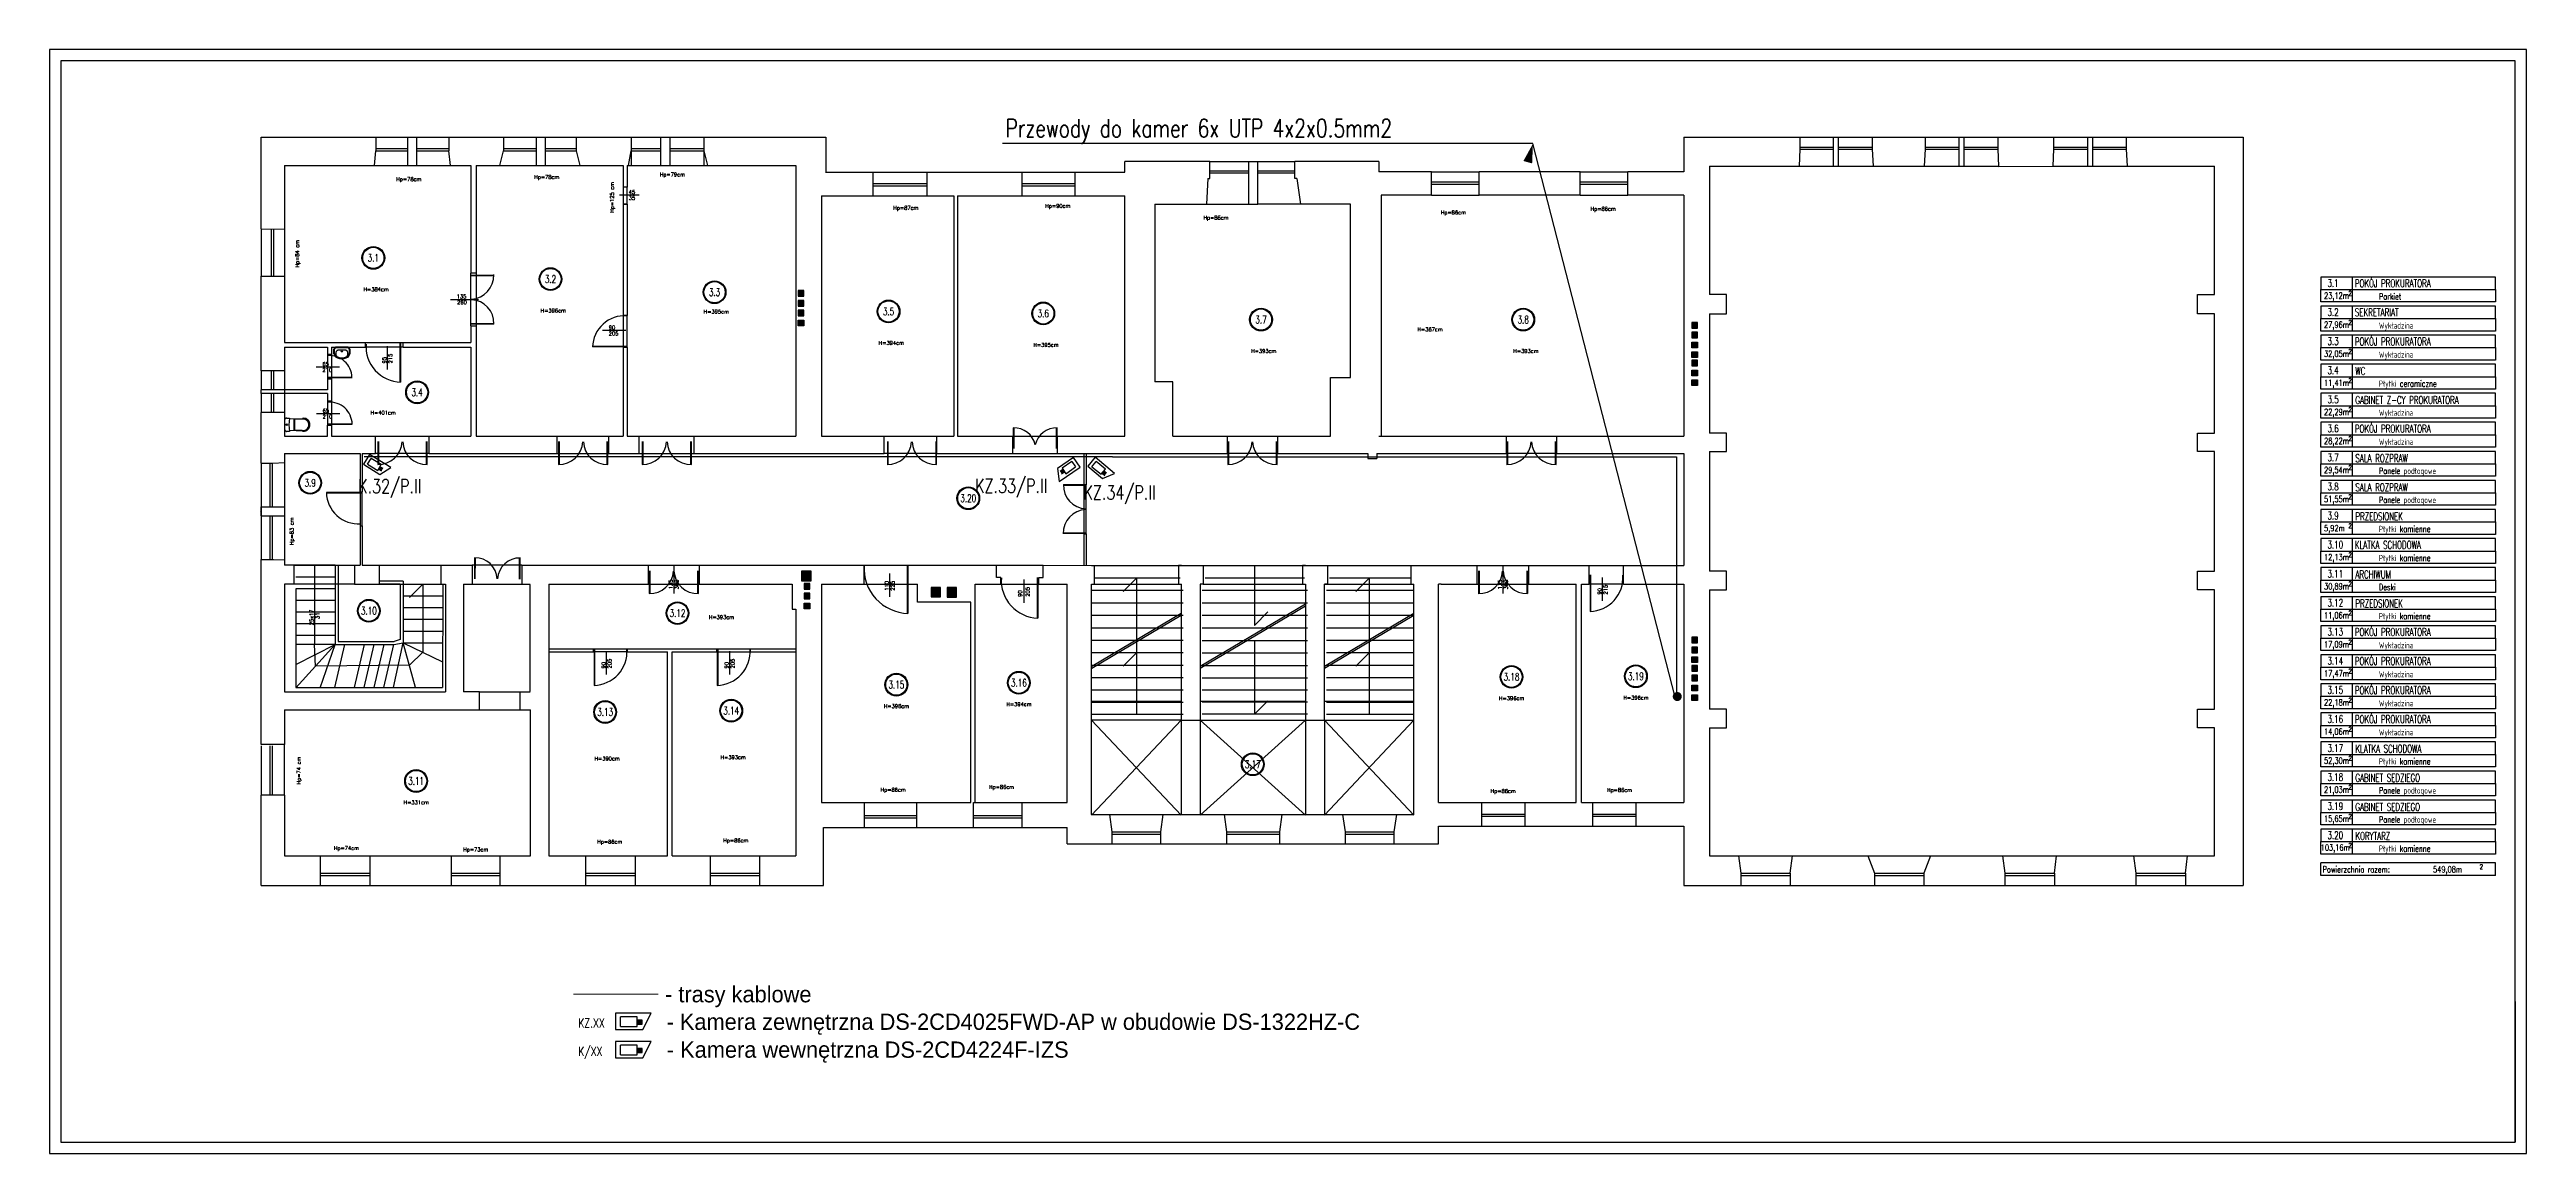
# Model space of a CAD drawing. Header units: millimetres. Extents: x 1324 to 4111, y 907 to 64537.
# Drawn here: x 1326 to 1982, y 2743 to 3035 of the extents above; entities that cross this region are included whole.
import ezdxf
from ezdxf.enums import TextEntityAlignment as Align

# ---------------------------------------------------------------- set-up
doc = ezdxf.new("R2010")
doc.units = ezdxf.units.MM
doc.linetypes.add('LINETYPE_0', pattern=[0])
for name, color, linetype in [('_______CCTV', 7, 'Continuous'), ('ELEKTRYK', 5, 'Continuous'), ('elektryka', 5, 'Continuous'), ('ELKOS', 5, 'Continuous'), ('OPISY', 170, 'Continuous'), ('podkład', 8, 'Continuous'), ('RJ45', 4, 'Continuous'), ('Tabela ścianki', 7, 'Continuous'), ('TABELKI', 7, 'Continuous')]:
    doc.layers.add(name, color=color, linetype=linetype)
doc.layers.add('E-Gniazda', color=5, linetype='Continuous', lineweight=30)
doc.styles.add('OPIS_CIENKI', font='romans.shx', dxfattribs={"width": 0.75, "height": 2})
doc.styles.add('ROMAND', font='romand')

msp = doc.modelspace()

# ---------------------------------------------------------------- texts
at = {"color": 7, "linetype": 'Continuous', "style": 'OPIS_CIENKI', "width": 0.75}
for s, height, p in [('Przewody do kamer 6x UTP 4x2x0.5mm2', 4.8268, (1579.19, 3011.86)), ('KZ.XX', 2.396, (1466.04, 2776.05)), ('K/XX', 2.396, (1466.04, 2768.53))]:
    msp.add_text(s, height=height, dxfattribs=at).set_placement(p)
at = {"color": 4, "linetype": 'Continuous', "style": 'OPIS_CIENKI', "width": 0.75}
for s, p in [('K.32/P.II', (1407.73, 2917.58)), ('KZ.33/P.II', (1571.13, 2917.64)), ('KZ.34/P.II', (1599.83, 2915.92))]:
    msp.add_text(s, height=3.713, dxfattribs=at).set_placement(p)
at = {"layer": 'ELKOS', "color": 7}
for s, p in [('- trasy kablowe', (1489.03, 2782.71)), ('- Kamera zewnętrzna DS-2CD4025FWD-AP w obudowie DS-1322HZ-C ', (1489.43, 2775.42)), ('- Kamera wewnętrzna DS-2CD4224F-IZS  ', (1489.5, 2768.03))]:
    msp.add_text(s, height=4.3131, dxfattribs=at).set_placement(p)
at = {"layer": 'OPISY', "color": 7, "linetype": 'Continuous', "style": 'ROMAND'}
for s, height, width, p in [('3.1', 1.979, 0.7, (1929.31, 2972.23, -11)), ('POKÓJ PROKURATORA', 2.0618, 0.666667, (1936.56, 2972.14)), ('23,12m', 1.649, 0.7, (1928.4, 2969.08)), ('3.2', 1.979, 0.7, (1929.31, 2964.54, -11)), ('2', 1.24, 0.7, (1934.86, 2969.91, -73.31)), ('SEKRETARIAT', 2.0618, 0.666667, (1936.56, 2964.44)), ('Parkiet', 1.649, 0.7, (1942.93, 2968.87)), ('27,96m', 1.649, 0.7, (1928.4, 2961.39)), ('3.3', 1.979, 0.7, (1929.31, 2956.84, -11)), ('2', 1.24, 0.7, (1934.86, 2962.21, -73.31)), ('POKÓJ PROKURATORA', 2.0618, 0.666667, (1936.56, 2956.74)), ('Wykładzina', 1.649, 0.7, (1942.93, 2961.17)), ('32,05m', 1.649, 0.7, (1928.4, 2953.69)), ('2', 1.24, 0.7, (1934.86, 2954.52, -73.31)), ('Wykładzina', 1.649, 0.7, (1942.93, 2953.47)), ('11,41m', 1.649, 0.7, (1928.4, 2945.99)), ('3.4', 1.979, 0.7, (1929.31, 2949.14, -11)), ('2', 1.24, 0.7, (1934.86, 2946.82, -73.31)), ('WC', 2.062, 0.666667, (1936.69, 2948.92)), ('Płytki ceramiczne', 1.6495, 0.7, (1942.93, 2945.78)), ('22,29m', 1.649, 0.7, (1928.4, 2938.29)), ('3.5', 1.979, 0.7, (1929.31, 2941.44, -11)), ('2', 1.24, 0.7, (1934.86, 2939.12, -73.31)), ('GABINET Z-CY PROKURATORA', 2.0618, 0.666667, (1936.69, 2941.22)), ('Wykładzina', 1.649, 0.7, (1942.93, 2938.08)), ('3.6', 1.979, 0.7, (1929.31, 2933.75, -11)), ('2', 1.24, 0.7, (1934.86, 2931.42, -73.31)), ('POKÓJ PROKURATORA', 2.0618, 0.666667, (1936.56, 2933.65)), ('28,22m', 1.649, 0.7, (1928.4, 2930.6)), ('3.7', 1.979, 0.7, (1929.31, 2926.05, -11)), ('SALA ROZPRAW', 2.0618, 0.666667, (1936.69, 2925.82)), ('Wykładzina', 1.649, 0.7, (1942.93, 2930.38)), ('29,54m', 1.649, 0.7, (1928.4, 2922.9)), ('3.8', 1.979, 0.7, (1929.31, 2918.35, -11)), ('2', 1.24, 0.7, (1934.86, 2923.73, -73.31)), ('SALA ROZPRAW', 2.0618, 0.666667, (1936.69, 2918.13)), ('Panele podłogowe', 1.6495, 0.7, (1942.93, 2922.68)), ('51,55m', 1.649, 0.7, (1928.4, 2915.2)), ('2', 1.24, 0.7, (1934.86, 2916.03, -73.31)), ('Panele podłogowe', 1.6495, 0.7, (1942.93, 2914.99)), ('5,92m', 1.649, 0.7, (1928.4, 2907.5)), ('3.9', 1.979, 0.7, (1929.31, 2910.65, -11)), ('2', 1.24, 0.7, (1934.86, 2908.33, -73.31)), ('PRZEDSIONEK', 2.0618, 0.666667, (1936.69, 2910.43)), ('Płytki kamienne', 1.6495, 0.7, (1942.93, 2907.29)), ('12,13m', 1.649, 0.7, (1928.4, 2899.81)), ('3.10', 1.979, 0.7, (1929.31, 2902.96, -11)), ('2', 1.24, 0.7, (1934.86, 2900.63, -73.31)), ('KLATKA SCHODOWA ', 2.0618, 0.666667, (1936.56, 2902.86)), ('Płytki kamienne', 1.6495, 0.7, (1942.93, 2899.59)), ('30,89m', 1.649, 0.7, (1928.4, 2892.11)), ('3.11', 1.979, 0.7, (1929.31, 2895.26, -11)), ('2', 1.24, 0.7, (1934.86, 2892.94, -73.31)), ('ARCHIWUM', 2.062, 0.666667, (1936.69, 2895.03)), ('Deski', 1.649, 0.7, (1942.93, 2891.89)), ('3.12', 1.979, 0.7, (1929.31, 2887.56, -11)), ('2', 1.24, 0.7, (1934.86, 2885.24, -73.31)), ('PRZEDSIONEK', 2.0618, 0.666667, (1936.69, 2887.34)), ('11,06m', 1.649, 0.7, (1928.4, 2884.41)), ('3.13', 1.979, 0.7, (1929.31, 2879.86, -11)), ('POKÓJ PROKURATORA', 2.0618, 0.666667, (1936.56, 2879.77)), ('Płytki kamienne', 1.6495, 0.7, (1942.93, 2884.2)), ('17,09m', 1.649, 0.7, (1928.4, 2876.71)), ('3.14', 1.979, 0.7, (1929.31, 2872.17, -11)), ('2', 1.24, 0.7, (1934.86, 2877.54, -73.31)), ('POKÓJ PROKURATORA', 2.0618, 0.666667, (1936.56, 2872.07)), ('Wykładzina', 1.649, 0.7, (1942.93, 2876.5)), ('17,47m', 1.649, 0.7, (1928.4, 2869.02)), ('2', 1.24, 0.7, (1934.86, 2869.84, -73.31)), ('POKÓJ PROKURATORA', 2.0618, 0.666667, (1936.56, 2864.37)), ('Wykładzina', 1.649, 0.7, (1942.93, 2868.8)), ('22,18m', 1.649, 0.7, (1928.4, 2861.32)), ('3.15', 1.979, 0.7, (1929.31, 2864.47, -11)), ('2', 1.24, 0.7, (1934.86, 2862.15, -73.31)), ('Wykładzina', 1.649, 0.7, (1942.93, 2861.1)), ('14,06m', 1.649, 0.7, (1928.4, 2853.62)), ('3.16', 1.979, 0.7, (1929.31, 2856.77, -11)), ('2', 1.24, 0.7, (1934.86, 2854.45, -73.31)), ('POKÓJ PROKURATORA', 2.0618, 0.666667, (1936.56, 2856.68)), ('Wykładzina', 1.649, 0.7, (1942.93, 2853.41)), ('52,30m', 1.649, 0.7, (1928.4, 2845.92)), ('3.17', 1.979, 0.7, (1929.31, 2849.07, -11)), ('2', 1.24, 0.7, (1934.86, 2846.75, -73.31)), ('KLATKA SCHODOWA', 2.0618, 0.666667, (1936.69, 2848.85)), ('Płytki kamienne', 1.6495, 0.7, (1942.93, 2845.71)), ('3.18', 1.979, 0.7, (1929.31, 2841.38, -11)), ('GABINET SĘDZIEGO', 2.0618, 0.666667, (1936.69, 2841.15)), ('21,03m', 1.649, 0.7, (1928.4, 2838.23)), ('3.19', 1.979, 0.7, (1929.31, 2833.68, -11)), ('2', 1.24, 0.7, (1934.86, 2839.05, -73.31)), ('GABINET SĘDZIEGO', 2.0618, 0.666667, (1936.69, 2833.45)), ('Panele podłogowe', 1.6495, 0.7, (1942.93, 2838.01)), ('15,65m', 1.649, 0.7, (1928.4, 2830.53)), ('3.20', 1.979, 0.7, (1929.31, 2825.98, -11)), ('2', 1.24, 0.7, (1934.86, 2831.36, -73.31)), ('KORYTARZ', 2.062, 0.666667, (1936.69, 2825.76)), ('Panele podłogowe', 1.6495, 0.7, (1942.93, 2830.31)), ('103,16m', 1.649, 0.7, (1927.52, 2822.89)), ('2', 1.24, 0.7, (1934.86, 2823.66, -73.31)), ('Płytki kamienne', 1.6495, 0.7, (1942.93, 2822.62)), ('Powierzchnia razem:             549,08m', 1.6495, 0.7, (1928.02, 2817.1)), ('2', 1.24, 0.7, (1969.6, 2818.02))]:
    msp.add_text(s, height=height, dxfattribs=dict(at, width=width)).set_placement(p)
at = {"layer": 'podkład', "style": 'ROMAND'}
for s, p in [('Hp=78cm', (1421.18, 2999.97)), ('Hp=78cm', (1457.71, 3000.55)), ('Hp=79cm', (1490.96, 3001.22)), ('Hp=87cm', (1552.8, 2992.37)), ('Hp=90cm', (1593.04, 2992.89)), ('Hp=86cm', (1697.81, 2991.16)), ('Hp=86cm', (1737.48, 2992.1)), ('Hp=86cm', (1634.94, 2989.77)), ('H=384cm', (1412.49, 2970.79)), ('H=396cm', (1459.41, 2965.16)), ('H=395cm', (1502.59, 2964.88)), ('H=367cm', (1691.63, 2960.18)), ('H=394cm', (1548.94, 2956.6)), ('H=395cm', (1589.92, 2956.06)), ('H=393cm', (1647.59, 2954.44)), ('H=393cm', (1717.03, 2954.44)), ('H=401cm', (1414.36, 2938.12)), ('H=393cm', (1503.98, 2883.95)), ('H=396cm', (1550.32, 2860.38)), ('H=394cm', (1582.77, 2860.88)), ('H=396cm', (1713.24, 2862.46)), ('H=396cm', (1746.18, 2862.6)), ('H=390cm', (1473.67, 2846.48)), ('H=393cm', (1507.06, 2846.83)), ('H=331cm', (1423.12, 2834.87)), ('Hp=86cm', (1549.44, 2838.22)), ('Hp=86cm', (1578.16, 2838.96)), ('Hp=86cm', (1711.01, 2837.88)), ('Hp=86cm', (1741.83, 2838.16)), ('Hp=74cm', (1404.64, 2822.77)), ('Hp=73cm', (1438.88, 2822.41)), ('Hp=86cm', (1474.38, 2824.45)), ('Hp=86cm', (1507.78, 2824.8))]:
    msp.add_text(s, height=1, dxfattribs=at).set_placement(p, align=Align.BOTTOM_CENTER)
for s, p in [('Hp=125 cm', (1475.78, 2995.95)), ('Hp=84 cm', (1392.42, 2981.02)), ('Hp=83 cm', (1390.94, 2907.49)), ('Hp=74 cm', (1392.82, 2844.12))]:
    msp.add_text(s, height=1, rotation=90, dxfattribs=at).set_placement(p, align=Align.BOTTOM_CENTER)
for s, p in [('45', (1479.41, 2996.54)), ('35', (1479.41, 2994.97)), ('135', (1433.83, 2968.9)), ('260', (1433.97, 2967.33)), ('90', (1474.11, 2960.67)), ('205', (1474.11, 2959.09)), ('65', (1398.28, 2950.99)), ('210', (1398.28, 2949.42)), ('65', (1398.32, 2938.65)), ('210', (1398.32, 2937.08))]:
    msp.add_text(s, height=1, dxfattribs=at).set_placement(p, align=Align.BOTTOM_LEFT)
at = {"layer": 'podkład', "style": 'ROMAND', "width": 0.7}
for s, p in [('3.1', (1411.77, 2979.92)), ('3.2', (1458.69, 2974.3)), ('3.3', (1502.14, 2970.82)), ('3.5', (1548.22, 2965.73)), ('3.6', (1589.2, 2965.2)), ('3.7', (1646.87, 2963.57)), ('3.8', (1716.31, 2963.57)), ('3.4', (1423.36, 2944.31)), ('3.9', (1395.04, 2920.34)), ('3.20', (1569.34, 2916.24)), ('3.10', (1410.57, 2886.44)), ('3.12', (1492.33, 2885.81)), ('3.15', (1550.29, 2866.87)), ('3.16', (1582.73, 2867.37)), ('3.18', (1713.2, 2868.94)), ('3.19', (1746.15, 2869.09)), ('3.13', (1473.16, 2859.62)), ('3.14', (1506.55, 2859.97)), ('3.11', (1423.09, 2841.35)), ('3.17', (1644.69, 2845.77))]:
    msp.add_text(s, height=2, dxfattribs=at).set_placement(p, align=Align.MIDDLE_CENTER)
at = {"layer": 'podkład', "style": 'ROMAND'}
for s, p in [('95', (1415.49, 2951.96)), ('215', (1417.07, 2951.96)), ('135', (1491.32, 2892.13)), ('300', (1492.9, 2892.13)), ('110', (1548.55, 2891.76)), ('225', (1550.12, 2891.76)), ('135', (1710.94, 2892.12)), ('300', (1712.51, 2892.12)), ('215', (1738.9, 2890.74)), ('25x17', (1396.2, 2882.61)), ('90', (1583.87, 2890.16)), ('205', (1585.86, 2890.16)), ('90', (1737.33, 2890.74)), ('31', (1397.77, 2884.26)), ('205', (1475.12, 2871.15)), ('205', (1507.72, 2871.15)), ('90', (1473.55, 2871.15)), ('90', (1506.15, 2871.15))]:
    msp.add_text(s, height=1, rotation=90, dxfattribs=at).set_placement(p, align=Align.BOTTOM_LEFT)

# ---------------------------------------------------------------- hatches: boundary and pattern name
at = {"layer": '_______CCTV'}
for points in [[(1413.52, 2924.61), (1414.33, 2924.13), (1413.95, 2923.5), (1413.14, 2923.99)], [(1594.84, 2923.26), (1594.06, 2922.73), (1593.65, 2923.33), (1594.42, 2923.86)], [(1605.24, 2923.46), (1605.96, 2922.86), (1605.49, 2922.3), (1604.77, 2922.91)], [(1481.67, 2777.98), (1483, 2777.98), (1483, 2776.94), (1481.67, 2776.94)], [(1481.67, 2770.46), (1483, 2770.46), (1483, 2769.42), (1481.67, 2769.42)]]:
    msp.add_hatch(color=256, dxfattribs=at).paths.add_polyline_path(points)
at = {"layer": 'podkład'}
for points in [[(1525.82, 2971.27), (1524.32, 2971.27), (1524.32, 2969.77), (1525.82, 2969.77)], [(1525.82, 2968.66), (1524.32, 2968.66), (1524.32, 2967.16), (1525.82, 2967.16)], [(1525.82, 2966.06), (1524.32, 2966.06), (1524.32, 2964.56), (1525.82, 2964.56)], [(1525.82, 2961.95), (1525.82, 2963.45), (1524.32, 2963.45), (1524.32, 2961.95)], [(1762.43, 2962.84), (1760.93, 2962.84), (1760.93, 2961.34), (1762.43, 2961.34)], [(1762.43, 2958.74), (1762.43, 2960.24), (1760.93, 2960.24), (1760.93, 2958.74)], [(1762.44, 2956.13), (1762.44, 2957.63), (1760.94, 2957.63), (1760.94, 2956.13)], [(1762.44, 2953.53), (1762.44, 2955.03), (1760.94, 2955.03), (1760.94, 2953.53)], [(1762.44, 2951.3), (1762.44, 2952.8), (1760.94, 2952.8), (1760.94, 2951.3)], [(1762.44, 2948.7), (1762.44, 2950.2), (1760.94, 2950.2), (1760.94, 2948.7)], [(1762.44, 2946.09), (1762.44, 2947.59), (1760.94, 2947.59), (1760.94, 2946.09)], [(1527.74, 2896.89), (1525.24, 2896.89), (1525.24, 2894.39), (1527.74, 2894.39)], [(1527.33, 2892.19), (1527.33, 2893.69), (1525.83, 2893.69), (1525.83, 2892.19)], [(1527.33, 2889.58), (1527.33, 2891.08), (1525.83, 2891.08), (1525.83, 2889.58)], [(1527.33, 2886.98), (1527.33, 2888.48), (1525.83, 2888.48), (1525.83, 2886.98)], [(1561.98, 2892.59), (1559.48, 2892.59), (1559.48, 2890.09), (1561.98, 2890.09)], [(1566.21, 2890.07), (1566.21, 2892.57), (1563.71, 2892.57), (1563.71, 2890.07)], [(1762.44, 2877.91), (1762.44, 2879.41), (1760.94, 2879.41), (1760.94, 2877.91)], [(1762.44, 2875.3), (1762.44, 2876.8), (1760.94, 2876.8), (1760.94, 2875.3)], [(1762.44, 2872.7), (1762.44, 2874.2), (1760.94, 2874.2), (1760.94, 2872.7)], [(1762.43, 2865.26), (1762.43, 2866.76), (1760.93, 2866.76), (1760.93, 2865.26)], [(1762.44, 2870.47), (1762.44, 2871.97), (1760.94, 2871.97), (1760.94, 2870.47)], [(1762.44, 2867.87), (1762.44, 2869.37), (1760.94, 2869.37), (1760.94, 2867.87)], [(1762.43, 2862.66), (1760.93, 2862.66), (1760.93, 2864.16), (1762.43, 2864.16)]]:
    msp.add_hatch(color=256, dxfattribs=at).paths.add_polyline_path(points)

# ---------------------------------------------------------------- linework, layer by layer
at = {"color": 7}
msp.add_line((1979.01, 2782.92), (1979.01, 2745.68), dxfattribs=at)
at = {"layer": '_______CCTV', "color": 6}
for p, q in [((1410.71, 2927.85), (1409.13, 2925.24)), ((1416.44, 2924.38), (1410.71, 2927.85)), ((1597.19, 2927.02), (1592.98, 2924.09)), ((1598.93, 2924.52), (1597.19, 2927.02)), ((1602.97, 2927.1), (1601, 2924.77)), ((1608.08, 2922.78), (1602.97, 2927.1)), ((1409.13, 2925.24), (1413.52, 2922.58)), ((1413.52, 2922.58), (1416.44, 2924.38)), ((1592.98, 2924.09), (1593.44, 2920.7)), ((1593.44, 2920.7), (1598.93, 2924.52)), ((1601, 2924.77), (1604.92, 2921.46)), ((1604.92, 2921.46), (1608.08, 2922.78)), ((1485.37, 2779.84), (1475.88, 2779.82)), ((1475.88, 2779.82), (1475.88, 2775.5)), ((1475.88, 2775.5), (1483.15, 2775.51)), ((1483.15, 2775.51), (1485.37, 2779.84)), ((1485.37, 2772.32), (1475.88, 2772.3)), ((1475.88, 2772.3), (1475.88, 2767.98)), ((1483.15, 2767.99), (1485.37, 2772.32)), ((1475.88, 2767.98), (1483.15, 2767.99))]:
    msp.add_line(p, q, dxfattribs=at)
at = {"layer": '_______CCTV'}
for p, q in [((1410.24, 2925.25), (1411.16, 2926.78)), ((1413.85, 2925.15), (1411.16, 2926.78)), ((1596.76, 2926), (1594.18, 2924.21)), ((1596.76, 2926), (1597.77, 2924.54)), ((1602.1, 2924.61), (1603.25, 2925.97)), ((1605.65, 2923.94), (1603.25, 2925.97)), ((1410.24, 2925.25), (1412.93, 2923.63)), ((1412.93, 2923.63), (1413.85, 2925.15)), ((1413.52, 2924.61), (1413.14, 2923.99)), ((1413.14, 2923.99), (1413.95, 2923.5)), ((1414.33, 2924.13), (1413.52, 2924.61)), ((1594.42, 2923.86), (1593.65, 2923.33)), ((1594.06, 2922.73), (1594.84, 2923.26)), ((1594.18, 2924.21), (1595.2, 2922.75)), ((1594.84, 2923.26), (1594.42, 2923.86)), ((1595.2, 2922.75), (1597.77, 2924.54)), ((1602.1, 2924.61), (1604.5, 2922.59)), ((1604.5, 2922.59), (1605.65, 2923.94)), ((1605.24, 2923.46), (1604.77, 2922.91)), ((1604.77, 2922.91), (1605.49, 2922.3)), ((1605.96, 2922.86), (1605.24, 2923.46)), ((1481.67, 2778.87), (1477.21, 2778.86)), ((1477.22, 2776.34), (1477.21, 2778.86)), ((1477.22, 2776.34), (1481.67, 2776.34)), ((1481.67, 2776.34), (1481.67, 2778.87)), ((1481.67, 2777.98), (1481.67, 2776.94)), ((1483, 2777.98), (1481.67, 2777.98)), ((1481.67, 2776.94), (1483, 2776.94)), ((1483, 2776.94), (1483, 2777.98)), ((1481.67, 2771.35), (1477.21, 2771.34)), ((1477.22, 2768.82), (1477.21, 2771.34)), ((1477.22, 2768.82), (1481.67, 2768.82)), ((1481.67, 2768.82), (1481.67, 2771.35)), ((1481.67, 2770.46), (1481.67, 2769.42)), ((1483, 2770.46), (1481.67, 2770.46)), ((1481.67, 2769.42), (1483, 2769.42)), ((1483, 2769.42), (1483, 2770.46))]:
    msp.add_line(p, q, dxfattribs=at)
at = {"layer": 'DEFPOINTS', "color": 7}
for p, q in [((1326.01, 3035.11), (1326.01, 2742.68)), ((1982.01, 3035.11), (1326.01, 3035.11)), ((1982.01, 2742.68), (1982.01, 3035.11)), ((1326.01, 2742.68), (1982.01, 2742.68))]:
    msp.add_line(p, q, dxfattribs=at)
at = {"layer": 'E-Gniazda', "color": 4}
msp.add_line((1756.53, 2863.58), (1718.89, 3010.18), dxfattribs=at)
msp.add_solid([(1718.89, 3010.18), (1718.67, 3004.94), (1718.89, 3010.18), (1716.36, 3005.59)], dxfattribs=at)
at = {"layer": 'ELEKTRYK', "color": 3}
msp.add_line((1718.89, 3010.18), (1578.39, 3010.18), dxfattribs=at)
at = {"layer": 'ELEKTRYK', "color": 4}
for p, q in [((1607.5, 2927.23), (1409.35, 2927.23)), ((1607.5, 2927.23), (1756.88, 2927.23)), ((1756.88, 2927.23), (1756.88, 2863.41))]:
    msp.add_line(p, q, dxfattribs=at)
at = {"layer": 'elektryka', "color": 4, "const_width": 1.2}
msp.add_lwpolyline([(1757.62, 2864.03, -1), (1756.59, 2863.42, -1)], format="xyb", close=True, dxfattribs=at)
at = {"layer": 'OPISY', "color": 7, "linetype": 'Continuous'}
for p, q in [((1927.55, 2974.85), (1927.55, 2971.55)), ((1973.83, 2974.85), (1927.55, 2974.85)), ((1935.83, 2974.85), (1935.83, 2968.25)), ((1973.83, 2971.55), (1973.83, 2974.85)), ((1927.55, 2968.25), (1927.55, 2971.55)), ((1927.55, 2971.55), (1973.83, 2971.55)), ((1973.83, 2968.25), (1927.55, 2968.25)), ((1927.55, 2967.15), (1927.55, 2963.85)), ((1973.83, 2967.15), (1927.55, 2967.15)), ((1935.83, 2967.15), (1935.83, 2960.55)), ((1973.83, 2971.55), (1973.83, 2968.25)), ((1973.83, 2963.85), (1973.83, 2967.15)), ((1927.55, 2960.55), (1927.55, 2963.85)), ((1927.55, 2963.85), (1973.83, 2963.85)), ((1973.83, 2960.55), (1927.55, 2960.55)), ((1927.55, 2959.45), (1927.55, 2956.15)), ((1973.83, 2959.45), (1927.55, 2959.45)), ((1935.83, 2959.45), (1935.83, 2952.85)), ((1973.83, 2963.85), (1973.83, 2960.55)), ((1973.83, 2956.15), (1973.83, 2959.45)), ((1927.55, 2952.85), (1927.55, 2956.15)), ((1927.55, 2956.15), (1973.83, 2956.15)), ((1973.83, 2952.85), (1927.55, 2952.85)), ((1973.83, 2956.15), (1973.83, 2952.85)), ((1927.55, 2951.75), (1927.55, 2948.45)), ((1973.83, 2951.75), (1927.55, 2951.75)), ((1927.55, 2945.16), (1927.55, 2948.45)), ((1927.55, 2948.45), (1973.83, 2948.45)), ((1935.83, 2951.75), (1935.83, 2945.16)), ((1973.83, 2948.45), (1973.83, 2951.75)), ((1973.83, 2948.45), (1973.83, 2945.16)), ((1973.83, 2945.16), (1927.55, 2945.16)), ((1927.55, 2944.06), (1927.55, 2940.76)), ((1973.83, 2944.06), (1927.55, 2944.06)), ((1927.55, 2937.46), (1927.55, 2940.76)), ((1927.55, 2940.76), (1973.83, 2940.76)), ((1935.83, 2944.06), (1935.83, 2937.46)), ((1973.83, 2940.76), (1973.83, 2944.06)), ((1973.83, 2940.76), (1973.83, 2937.46)), ((1973.83, 2937.46), (1927.55, 2937.46)), ((1927.55, 2936.36), (1927.55, 2933.06)), ((1973.83, 2936.36), (1927.55, 2936.36)), ((1927.55, 2929.76), (1927.55, 2933.06)), ((1927.55, 2933.06), (1973.83, 2933.06)), ((1935.83, 2936.36), (1935.83, 2929.76)), ((1973.83, 2933.06), (1973.83, 2936.36)), ((1973.83, 2933.06), (1973.83, 2929.76)), ((1973.83, 2929.76), (1927.55, 2929.76)), ((1927.55, 2928.66), (1927.55, 2925.36)), ((1973.83, 2928.66), (1927.55, 2928.66)), ((1935.83, 2928.66), (1935.83, 2922.06)), ((1973.83, 2925.36), (1973.83, 2928.66)), ((1927.55, 2922.06), (1927.55, 2925.36)), ((1927.55, 2925.36), (1973.83, 2925.36)), ((1973.83, 2922.06), (1927.55, 2922.06)), ((1927.55, 2920.96), (1927.55, 2917.66)), ((1973.83, 2920.96), (1927.55, 2920.96)), ((1935.83, 2920.96), (1935.83, 2914.37)), ((1973.83, 2925.36), (1973.83, 2922.06)), ((1973.83, 2917.66), (1973.83, 2920.96)), ((1927.55, 2914.37), (1927.55, 2917.66)), ((1927.55, 2917.66), (1973.83, 2917.66)), ((1973.83, 2914.37), (1927.55, 2914.37)), ((1927.55, 2913.27), (1927.55, 2909.97)), ((1973.83, 2913.27), (1927.55, 2913.27)), ((1935.83, 2913.27), (1935.83, 2906.67)), ((1973.83, 2917.66), (1973.83, 2914.37)), ((1973.83, 2909.97), (1973.83, 2913.27)), ((1927.55, 2906.67), (1927.55, 2909.97)), ((1927.55, 2909.97), (1973.83, 2909.97)), ((1973.83, 2906.67), (1927.55, 2906.67)), ((1973.83, 2909.97), (1973.83, 2906.67)), ((1927.55, 2905.57), (1927.55, 2902.27)), ((1973.83, 2905.57), (1927.55, 2905.57)), ((1927.55, 2898.97), (1927.55, 2902.27)), ((1927.55, 2902.27), (1973.83, 2902.27)), ((1935.83, 2905.57), (1935.83, 2898.97)), ((1973.83, 2902.27), (1973.83, 2905.57)), ((1973.83, 2902.27), (1973.83, 2898.97)), ((1973.83, 2898.97), (1927.55, 2898.97)), ((1927.55, 2897.87), (1927.55, 2894.57)), ((1973.83, 2897.87), (1927.55, 2897.87)), ((1927.55, 2891.27), (1927.55, 2894.57)), ((1927.55, 2894.57), (1973.83, 2894.57)), ((1935.83, 2897.87), (1935.83, 2891.27)), ((1973.83, 2894.57), (1973.83, 2897.87)), ((1973.83, 2894.57), (1973.83, 2891.27)), ((1973.83, 2891.27), (1927.55, 2891.27)), ((1927.55, 2890.17), (1927.55, 2886.88)), ((1973.83, 2890.17), (1927.55, 2890.17)), ((1927.55, 2883.58), (1927.55, 2886.88)), ((1927.55, 2886.88), (1973.83, 2886.88)), ((1935.83, 2890.17), (1935.83, 2883.58)), ((1973.83, 2886.88), (1973.83, 2890.17)), ((1973.83, 2886.88), (1973.83, 2883.58)), ((1973.83, 2883.58), (1927.55, 2883.58)), ((1927.55, 2882.48), (1927.55, 2879.18)), ((1973.83, 2882.48), (1927.55, 2882.48)), ((1935.83, 2882.48), (1935.83, 2875.88)), ((1973.83, 2879.18), (1973.83, 2882.48)), ((1927.55, 2875.88), (1927.55, 2879.18)), ((1927.55, 2879.18), (1973.83, 2879.18)), ((1973.83, 2875.88), (1927.55, 2875.88)), ((1927.55, 2874.78), (1927.55, 2871.48)), ((1973.83, 2874.78), (1927.55, 2874.78)), ((1935.83, 2874.78), (1935.83, 2868.18)), ((1973.83, 2879.18), (1973.83, 2875.88)), ((1973.83, 2871.48), (1973.83, 2874.78)), ((1927.55, 2868.18), (1927.55, 2871.48)), ((1927.55, 2871.48), (1973.83, 2871.48)), ((1973.83, 2868.18), (1927.55, 2868.18)), ((1927.55, 2867.08), (1927.55, 2863.78)), ((1973.83, 2867.08), (1927.55, 2867.08)), ((1935.83, 2867.08), (1935.83, 2860.48)), ((1973.83, 2871.48), (1973.83, 2868.18)), ((1973.83, 2863.78), (1973.83, 2867.08)), ((1927.55, 2860.48), (1927.55, 2863.78)), ((1927.55, 2863.78), (1973.83, 2863.78)), ((1973.83, 2860.48), (1927.55, 2860.48)), ((1973.83, 2863.78), (1973.83, 2860.48)), ((1927.55, 2859.38), (1927.55, 2856.09)), ((1973.83, 2859.38), (1927.55, 2859.38)), ((1927.55, 2852.79), (1927.55, 2856.09)), ((1927.55, 2856.09), (1973.83, 2856.09)), ((1935.83, 2859.38), (1935.83, 2852.79)), ((1973.83, 2856.09), (1973.83, 2859.38)), ((1973.83, 2856.09), (1973.83, 2852.79)), ((1973.83, 2852.79), (1927.55, 2852.79)), ((1927.55, 2851.69), (1927.55, 2848.39)), ((1973.83, 2851.69), (1927.55, 2851.69)), ((1927.55, 2845.09), (1927.55, 2848.39)), ((1927.55, 2848.39), (1973.83, 2848.39)), ((1935.83, 2851.69), (1935.83, 2845.09)), ((1973.83, 2848.39), (1973.83, 2851.69)), ((1973.83, 2848.39), (1973.83, 2845.09)), ((1973.83, 2845.09), (1927.55, 2845.09)), ((1927.55, 2843.99), (1927.55, 2840.69)), ((1973.83, 2843.99), (1927.55, 2843.99)), ((1927.55, 2837.39), (1927.55, 2840.69)), ((1927.55, 2840.69), (1973.83, 2840.69)), ((1935.83, 2843.99), (1935.83, 2837.39)), ((1973.83, 2840.69), (1973.83, 2843.99)), ((1973.83, 2840.69), (1973.83, 2837.39)), ((1973.83, 2837.39), (1927.55, 2837.39)), ((1927.55, 2836.29), (1927.55, 2832.99)), ((1973.83, 2836.29), (1927.55, 2836.29)), ((1935.83, 2836.29), (1935.83, 2829.69)), ((1973.83, 2832.99), (1973.83, 2836.29)), ((1927.55, 2829.69), (1927.55, 2832.99)), ((1927.55, 2832.99), (1973.83, 2832.99)), ((1973.83, 2829.69), (1927.55, 2829.69)), ((1927.55, 2828.59), (1927.55, 2825.3)), ((1973.83, 2828.59), (1927.55, 2828.59)), ((1935.83, 2828.59), (1935.83, 2822)), ((1973.83, 2832.99), (1973.83, 2829.69)), ((1973.83, 2825.3), (1973.83, 2828.59)), ((1927.55, 2822), (1927.55, 2825.3)), ((1927.55, 2825.3), (1973.83, 2825.3)), ((1973.83, 2822), (1927.55, 2822)), ((1973.83, 2825.3), (1973.83, 2822)), ((1927.55, 2816.33), (1927.55, 2819.63)), ((1973.83, 2819.63), (1927.55, 2819.63)), ((1973.83, 2816.33), (1927.55, 2816.33)), ((1973.83, 2816.33), (1973.83, 2819.63))]:
    msp.add_line(p, q, dxfattribs=at)
at = {"layer": 'podkład'}
for p, q in [((1382.07, 3011.89), (1412.46, 3011.89)), ((1382.07, 2987.59), (1382.07, 3011.89)), ((1412.46, 3011.89), (1412.46, 3008.29)), ((1412.46, 3011.89), (1420.92, 3011.89)), ((1420.92, 3004.39), (1420.92, 3011.89)), ((1420.92, 3011.89), (1423.32, 3011.89)), ((1423.32, 3011.89), (1431.79, 3011.89)), ((1423.32, 3004.39), (1423.32, 3011.89)), ((1431.79, 3011.89), (1446.27, 3011.89)), ((1431.79, 3011.89), (1431.79, 3008.29)), ((1446.27, 3011.89), (1446.27, 3008.29)), ((1446.27, 3011.89), (1454.97, 3011.89)), ((1454.97, 3004.39), (1454.97, 3011.89)), ((1454.97, 3011.89), (1457.37, 3011.89)), ((1457.37, 3011.89), (1465.57, 3011.89)), ((1457.37, 3004.39), (1457.37, 3011.89)), ((1465.57, 3011.89), (1480.57, 3011.89)), ((1465.57, 3008.29), (1465.57, 3011.89)), ((1480.07, 3011.89), (1480.07, 3004.39)), ((1480.57, 3011.89), (1487.94, 3011.89)), ((1487.94, 3004.39), (1487.94, 3011.89)), ((1487.94, 3011.89), (1490.34, 3011.89)), ((1490.34, 3011.89), (1499.37, 3011.89)), ((1490.34, 3004.39), (1490.34, 3011.89)), ((1499.37, 3011.89), (1531.57, 3011.89)), ((1499.37, 3004.39), (1499.37, 3011.89)), ((1531.57, 3011.89), (1531.57, 3002.49)), ((1758.87, 3011.89), (1789.57, 3011.89)), ((1758.87, 3011.89), (1758.87, 3002.69)), ((1789.57, 3011.89), (1789.57, 3008.69)), ((1789.57, 3011.89), (1798.52, 3011.89)), ((1798.52, 3011.89), (1799.82, 3011.89)), ((1798.52, 3011.89), (1799.82, 3011.89)), ((1798.52, 3004.19), (1798.52, 3011.89)), ((1799.82, 3004.19), (1799.82, 3011.89)), ((1799.82, 3011.89), (1808.77, 3011.89)), ((1808.77, 3011.89), (1823.77, 3011.89)), ((1808.77, 3011.89), (1808.77, 3008.69)), ((1822.72, 3011.89), (1822.72, 3008.69)), ((1822.72, 3011.89), (1831.77, 3011.89)), ((1831.77, 3011.89), (1833.07, 3011.89)), ((1831.77, 3011.89), (1833.07, 3011.89)), ((1831.77, 3004.19), (1831.77, 3011.89)), ((1833.07, 3004.19), (1833.07, 3011.89)), ((1833.07, 3011.89), (1842.02, 3011.89)), ((1842.02, 3011.89), (1856.74, 3011.89)), ((1842.02, 3011.89), (1842.02, 3008.69)), ((1856.74, 3011.89), (1856.74, 3008.69)), ((1856.74, 3011.89), (1865.84, 3011.89)), ((1865.84, 3011.89), (1867.14, 3011.89)), ((1865.84, 3011.89), (1867.14, 3011.89)), ((1865.84, 3004.19), (1865.84, 3011.89)), ((1867.14, 3004.19), (1867.14, 3011.89)), ((1867.14, 3011.89), (1876.04, 3011.89)), ((1876.04, 3011.89), (1906.97, 3011.89)), ((1876.04, 3011.89), (1876.04, 3008.69)), ((1906.97, 3011.89), (1906.97, 2813.69)), ((1412.07, 3004.39), (1412.46, 3008.29)), ((1412.46, 3008.89), (1420.92, 3008.89)), ((1412.46, 3008.29), (1420.92, 3008.29)), ((1423.32, 3008.89), (1431.79, 3008.89)), ((1423.32, 3008.29), (1431.79, 3008.29)), ((1432.17, 3004.39), (1431.79, 3008.29)), ((1445.27, 3004.39), (1446.27, 3008.29)), ((1446.27, 3008.89), (1454.97, 3008.89)), ((1446.27, 3008.29), (1454.97, 3008.29)), ((1457.37, 3008.89), (1465.57, 3008.89)), ((1457.37, 3008.29), (1465.57, 3008.29)), ((1466.57, 3004.39), (1465.57, 3008.29)), ((1479.34, 3004.39), (1480.07, 3008.29)), ((1480.07, 3008.89), (1487.94, 3008.89)), ((1480.07, 3008.29), (1487.94, 3008.29)), ((1490.34, 3008.89), (1499.37, 3008.89)), ((1490.34, 3008.29), (1499.37, 3008.29)), ((1500.37, 3004.39), (1499.37, 3008.29)), ((1610.77, 3002.59), (1610.77, 3005.42)), ((1633.29, 3005.42), (1610.77, 3005.42)), ((1633.29, 3000.92), (1633.29, 3005.42)), ((1633.29, 3005.42), (1643.62, 3005.42)), ((1643.62, 2994.12), (1643.62, 3005.42)), ((1643.62, 3005.42), (1646.02, 3005.42)), ((1646.02, 3005.42), (1655.79, 3005.42)), ((1646.02, 2994.12), (1646.02, 3005.42)), ((1655.79, 3000.92), (1655.79, 3005.42)), ((1678.07, 3005.42), (1655.79, 3005.42)), ((1678.07, 3005.42), (1678.07, 3002.69)), ((1789.57, 3008.69), (1789.37, 3004.19)), ((1789.57, 3009.29), (1798.52, 3009.29)), ((1789.57, 3008.69), (1798.52, 3008.69)), ((1799.82, 3009.29), (1808.77, 3009.29)), ((1799.82, 3008.69), (1808.77, 3008.69)), ((1808.77, 3008.73), (1808.97, 3004.19)), ((1822.72, 3008.69), (1822.52, 3004.19)), ((1822.72, 3009.29), (1831.77, 3009.29)), ((1822.72, 3008.69), (1831.77, 3008.69)), ((1833.07, 3009.29), (1842.02, 3009.29)), ((1833.07, 3008.69), (1842.02, 3008.69)), ((1842.02, 3008.69), (1842.22, 3004.19)), ((1856.74, 3008.69), (1856.54, 3004.19)), ((1856.74, 3009.29), (1865.84, 3009.29)), ((1856.74, 3008.69), (1865.84, 3008.69)), ((1867.14, 3009.29), (1876.04, 3009.29)), ((1867.14, 3008.69), (1876.04, 3008.69)), ((1876.04, 3008.69), (1876.24, 3004.19)), ((1388.27, 3004.39), (1388.27, 2987.57)), ((1388.27, 3004.39), (1412.46, 3004.39)), ((1412.46, 3004.39), (1420.92, 3004.39)), ((1420.92, 3004.39), (1423.32, 3004.39)), ((1423.32, 3004.39), (1431.79, 3004.39)), ((1431.79, 3004.39), (1437.57, 3004.39)), ((1437.57, 3004.39), (1437.57, 2975.89)), ((1438.97, 3004.39), (1438.97, 2975.89)), ((1438.97, 3004.39), (1445.27, 3004.39)), ((1445.27, 3004.39), (1454.97, 3004.39)), ((1454.97, 3004.39), (1457.37, 3004.39)), ((1457.37, 3004.39), (1466.57, 3004.39)), ((1466.57, 3004.39), (1477.97, 3004.39)), ((1477.97, 3004.39), (1477.97, 2998.69)), ((1478.97, 2998.69), (1477.97, 2998.69)), ((1478.97, 2998.69), (1477.97, 2998.69)), ((1477.97, 2998.69), (1477.97, 2994.19)), ((1478.97, 3004.39), (1479.34, 3004.39)), ((1478.97, 3004.39), (1478.97, 2998.69)), ((1478.97, 2994.19), (1478.97, 2998.69)), ((1479.34, 3004.39), (1487.94, 3004.39)), ((1487.94, 3004.39), (1490.34, 3004.39)), ((1490.34, 3004.39), (1500.37, 3004.39)), ((1500.37, 3004.39), (1523.67, 3004.39)), ((1523.67, 3004.39), (1523.67, 2932.69)), ((1531.57, 3002.59), (1544.07, 3002.59)), ((1544.07, 3002.59), (1544.07, 2996.39)), ((1544.07, 3002.59), (1558.37, 3002.59)), ((1544.07, 2999.59), (1558.37, 2999.59)), ((1544.07, 2998.99), (1558.37, 2998.99)), ((1558.37, 3002.59), (1583.57, 3002.59)), ((1558.37, 3002.59), (1558.37, 2996.39)), ((1583.57, 2996.39), (1583.57, 3002.59)), ((1583.57, 3002.59), (1597.67, 3002.59)), ((1583.57, 2999.59), (1597.67, 2999.59)), ((1583.57, 2998.99), (1597.67, 2998.99)), ((1597.67, 3002.59), (1610.77, 3002.59)), ((1597.67, 2996.39), (1597.67, 3002.59)), ((1632.75, 3000.91), (1632.39, 2994.12)), ((1632.75, 3000.91), (1633.29, 3000.92)), ((1633.29, 3003.02), (1643.62, 3003.02)), ((1633.29, 3002.42), (1643.62, 3002.42)), ((1646.02, 3003.02), (1655.79, 3003.02)), ((1646.02, 3002.42), (1655.79, 3002.42)), ((1656.39, 3000.92), (1655.79, 3000.92)), ((1656.39, 3000.92), (1657.29, 2994.12)), ((1692.02, 3002.69), (1678.07, 3002.69)), ((1692.02, 2996.49), (1692.02, 3002.69)), ((1692.02, 3002.69), (1704.62, 3002.69)), ((1692.02, 3000.09), (1704.62, 3000.09)), ((1692.02, 2999.49), (1704.62, 2999.49)), ((1731.42, 3002.69), (1704.62, 3002.69)), ((1704.62, 2996.49), (1704.62, 3002.69)), ((1731.42, 2996.49), (1731.42, 3002.69)), ((1731.42, 3002.69), (1744.02, 3002.69)), ((1731.42, 3000.09), (1744.02, 3000.09)), ((1731.42, 2999.49), (1744.02, 2999.49)), ((1758.87, 3002.69), (1744.02, 3002.69)), ((1744.02, 2996.49), (1744.02, 3002.69)), ((1765.67, 3004.19), (1765.67, 2970.21)), ((1765.67, 3004.19), (1789.37, 3004.19)), ((1789.37, 3004.19), (1798.52, 3004.19)), ((1798.52, 3004.19), (1799.82, 3004.19)), ((1798.52, 3004.19), (1799.82, 3004.19)), ((1799.82, 3004.19), (1808.97, 3004.19)), ((1808.97, 3004.19), (1823.57, 3004.19)), ((1822.52, 3004.19), (1831.77, 3004.19)), ((1831.77, 3004.19), (1833.07, 3004.19)), ((1831.77, 3004.19), (1833.07, 3004.19)), ((1833.07, 3004.19), (1842.22, 3004.19)), ((1842.23, 3004.14), (1856.54, 3004.19)), ((1856.54, 3004.19), (1865.84, 3004.19)), ((1865.84, 3004.19), (1867.14, 3004.19)), ((1865.84, 3004.19), (1867.14, 3004.19)), ((1867.14, 3004.19), (1876.24, 3004.19)), ((1876.24, 3004.19), (1899.37, 3004.19)), ((1899.37, 2970.21), (1899.37, 3004.19)), ((1476.94, 2996.66), (1482.13, 2996.66)), ((1478.97, 2994.19), (1477.97, 2994.19)), ((1477.97, 2994.19), (1478.97, 2994.19)), ((1477.97, 2994.19), (1477.97, 2964.69)), ((1478.97, 2994.19), (1478.97, 2964.69)), ((1530.47, 2996.39), (1530.47, 2932.69)), ((1530.47, 2996.39), (1544.07, 2996.39)), ((1544.07, 2996.39), (1558.37, 2996.39)), ((1558.37, 2996.39), (1565.47, 2996.39)), ((1565.47, 2996.39), (1565.47, 2932.69)), ((1566.47, 2996.39), (1583.57, 2996.39)), ((1566.47, 2996.39), (1566.47, 2932.69)), ((1583.57, 2996.39), (1597.67, 2996.39)), ((1597.67, 2996.39), (1610.77, 2996.39)), ((1610.77, 2932.69), (1610.77, 2996.39)), ((1618.78, 2994.12), (1618.78, 2947.09)), ((1618.78, 2994.12), (1632.39, 2994.12)), ((1632.39, 2994.12), (1643.62, 2994.12)), ((1643.62, 2994.12), (1646.02, 2994.12)), ((1657.29, 2994.12), (1646.02, 2994.12)), ((1670.6, 2994.12), (1657.29, 2994.12)), ((1670.6, 2948.19), (1670.6, 2994.12)), ((1692.02, 2996.49), (1678.67, 2996.49)), ((1678.67, 2996.49), (1678.67, 2932.69)), ((1692.02, 2996.49), (1704.62, 2996.49)), ((1731.42, 2996.49), (1704.62, 2996.49)), ((1731.42, 2996.49), (1744.02, 2996.49)), ((1758.87, 2996.49), (1744.02, 2996.49)), ((1758.87, 2996.49), (1758.87, 2932.69)), ((1382.07, 2987.59), (1388.27, 2987.57)), ((1382.07, 2987.59), (1382.07, 2975.09)), ((1384.67, 2987.58), (1384.67, 2975.09)), ((1385.3, 2987.58), (1385.3, 2975.09)), ((1388.27, 2987.57), (1388.27, 2975.09)), ((1382.07, 2949.99), (1382.07, 2975.09)), ((1382.07, 2975.09), (1388.27, 2975.09)), ((1388.27, 2975.09), (1388.27, 2957.49)), ((1438.97, 2975.89), (1437.57, 2975.89)), ((1437.57, 2961.89), (1437.57, 2975.89)), ((1437.62, 2975.38), (1443.65, 2975.42)), ((1437.62, 2975.23), (1443.65, 2975.27)), ((1438.97, 2975.89), (1438.97, 2961.89)), ((1432.18, 2968.86), (1439.65, 2968.9)), ((1524.32, 2971.27), (1524.32, 2969.77)), ((1525.82, 2971.27), (1524.32, 2971.27)), ((1524.32, 2969.77), (1525.82, 2969.77)), ((1524.32, 2968.66), (1524.32, 2967.16)), ((1525.82, 2968.66), (1524.32, 2968.66)), ((1524.32, 2967.16), (1525.82, 2967.16)), ((1524.32, 2966.06), (1524.32, 2964.56)), ((1525.82, 2966.06), (1524.32, 2966.06)), ((1525.82, 2969.77), (1525.82, 2971.27)), ((1525.82, 2967.16), (1525.82, 2968.66)), ((1525.82, 2964.56), (1525.82, 2966.06)), ((1770.15, 2970.21), (1765.65, 2970.21)), ((1770.15, 2965.11), (1770.15, 2970.21)), ((1894.85, 2965.11), (1894.85, 2970.21)), ((1894.85, 2970.21), (1899.37, 2970.21)), ((1437.57, 2961.89), (1437.57, 2957.49)), ((1437.57, 2961.89), (1438.97, 2961.89)), ((1437.69, 2962.58), (1443.72, 2962.61)), ((1437.69, 2962.43), (1443.72, 2962.46)), ((1438.97, 2961.89), (1438.97, 2932.69)), ((1478.66, 2960.67), (1472.48, 2960.67)), ((1478.97, 2964.69), (1477.97, 2964.69)), ((1477.97, 2964.69), (1477.97, 2956.19)), ((1478.97, 2956.19), (1478.97, 2964.69)), ((1524.32, 2964.56), (1525.82, 2964.56)), ((1524.32, 2961.95), (1524.32, 2963.45)), ((1524.32, 2963.45), (1525.82, 2963.45)), ((1525.82, 2961.95), (1524.32, 2961.95)), ((1525.82, 2963.45), (1525.82, 2961.95)), ((1760.93, 2962.84), (1760.93, 2961.34)), ((1762.43, 2962.84), (1760.93, 2962.84)), ((1760.93, 2961.34), (1762.43, 2961.34)), ((1760.93, 2960.24), (1760.93, 2958.74)), ((1762.43, 2960.24), (1760.93, 2960.24)), ((1760.93, 2958.74), (1762.43, 2958.74)), ((1762.43, 2961.34), (1762.43, 2962.84)), ((1762.43, 2958.74), (1762.43, 2960.24)), ((1765.65, 2965.11), (1770.15, 2965.11)), ((1765.67, 2965.11), (1765.67, 2933.51)), ((1899.37, 2965.11), (1894.85, 2965.11)), ((1899.37, 2933.51), (1899.37, 2965.11)), ((1388.27, 2957.49), (1409.67, 2957.49)), ((1388.27, 2956.29), (1399.67, 2956.29)), ((1388.27, 2956.29), (1388.27, 2949.99)), ((1399.67, 2956.29), (1399.67, 2954.38)), ((1399.67, 2954.38), (1400.67, 2954.38)), ((1399.67, 2954.38), (1399.67, 2947.88)), ((1400.67, 2956.29), (1409.67, 2956.29)), ((1400.67, 2956.29), (1400.67, 2954.38)), ((1400.67, 2954.38), (1400.67, 2947.88)), ((1409.67, 2956.29), (1409.67, 2957.49)), ((1409.67, 2957.49), (1419.67, 2957.49)), ((1419.67, 2956.29), (1409.67, 2956.29)), ((1415.49, 2950.33), (1415.49, 2956.51)), ((1418.83, 2957.23), (1418.83, 2947.03)), ((1418.99, 2957.23), (1418.99, 2947.03)), ((1419.67, 2957.49), (1437.57, 2957.49)), ((1419.67, 2956.29), (1419.67, 2957.49)), ((1419.67, 2956.29), (1437.57, 2956.29)), ((1437.57, 2956.29), (1437.57, 2932.69)), ((1479.04, 2956.32), (1469.84, 2956.32)), ((1479.04, 2956.46), (1469.85, 2956.46)), ((1477.97, 2956.19), (1477.97, 2932.69)), ((1478.97, 2956.19), (1477.97, 2956.19)), ((1478.97, 2956.19), (1478.97, 2932.69)), ((1760.94, 2956.13), (1760.94, 2957.63)), ((1760.94, 2957.63), (1762.44, 2957.63)), ((1762.44, 2956.13), (1760.94, 2956.13)), ((1760.94, 2953.53), (1760.94, 2955.03)), ((1760.94, 2955.03), (1762.44, 2955.03)), ((1762.44, 2953.53), (1760.94, 2953.53)), ((1760.94, 2952.8), (1760.94, 2951.3)), ((1762.44, 2952.8), (1760.94, 2952.8)), ((1762.44, 2957.63), (1762.44, 2956.13)), ((1762.44, 2955.03), (1762.44, 2953.53)), ((1762.44, 2951.3), (1762.44, 2952.8)), ((1388.27, 2949.99), (1382.07, 2949.99)), ((1382.07, 2949.99), (1382.07, 2944.99)), ((1384.67, 2949.99), (1384.67, 2944.99)), ((1385.32, 2949.99), (1385.32, 2944.99)), ((1388.27, 2949.99), (1388.27, 2938.99)), ((1402.83, 2950.99), (1396.65, 2950.99)), ((1399.64, 2948.34), (1406.12, 2948.34)), ((1399.64, 2948.24), (1406.12, 2948.24)), ((1399.67, 2947.88), (1399.67, 2944.99)), ((1399.67, 2947.88), (1400.67, 2947.88)), ((1400.67, 2947.88), (1400.67, 2942.08)), ((1623.48, 2947.09), (1618.78, 2947.09)), ((1623.48, 2932.69), (1623.48, 2947.09)), ((1665.3, 2932.69), (1665.3, 2948.19)), ((1665.3, 2948.19), (1670.6, 2948.19)), ((1760.94, 2951.3), (1762.44, 2951.3)), ((1760.94, 2948.7), (1760.94, 2950.2)), ((1760.94, 2950.2), (1762.44, 2950.2)), ((1762.44, 2948.7), (1760.94, 2948.7)), ((1760.94, 2946.09), (1760.94, 2947.59)), ((1760.94, 2947.59), (1762.44, 2947.59)), ((1762.44, 2946.09), (1760.94, 2946.09)), ((1762.44, 2950.2), (1762.44, 2948.7)), ((1762.44, 2947.59), (1762.44, 2946.09)), ((1388.27, 2944.99), (1382.07, 2944.99)), ((1382.07, 2943.99), (1382.07, 2944.99)), ((1382.07, 2943.99), (1382.07, 2938.99)), ((1388.27, 2943.99), (1382.07, 2943.99)), ((1382.07, 2925.53), (1382.07, 2938.99)), ((1388.27, 2938.99), (1382.07, 2938.99)), ((1384.67, 2943.99), (1384.67, 2938.99)), ((1385.32, 2943.99), (1385.31, 2938.99)), ((1399.67, 2944.99), (1388.27, 2944.99)), ((1399.67, 2943.99), (1388.27, 2943.99)), ((1388.27, 2938.99), (1388.27, 2932.69)), ((1399.67, 2943.99), (1399.67, 2942.08)), ((1399.67, 2942.08), (1400.67, 2942.08)), ((1399.67, 2942.08), (1399.67, 2935.58)), ((1400.67, 2942.08), (1400.67, 2935.58)), ((1388.27, 2932.69), (1399.67, 2932.69)), ((1402.87, 2938.65), (1396.69, 2938.65)), ((1399.67, 2935.58), (1400.67, 2935.58)), ((1399.67, 2932.69), (1399.67, 2935.58)), ((1399.69, 2936), (1406.16, 2936)), ((1399.69, 2935.9), (1406.16, 2935.9)), ((1400.67, 2935.58), (1400.67, 2932.69)), ((1400.67, 2932.69), (1412.37, 2932.69)), ((1412.37, 2928.09), (1412.37, 2932.69)), ((1412.37, 2932.69), (1426.57, 2932.69)), ((1426.57, 2932.69), (1437.57, 2932.69)), ((1426.57, 2928.09), (1426.57, 2932.69)), ((1438.97, 2932.69), (1460.47, 2932.69)), ((1460.47, 2928.08), (1460.47, 2932.69)), ((1460.47, 2932.69), (1474.17, 2932.69)), ((1474.17, 2932.69), (1477.97, 2932.69)), ((1474.17, 2928.08), (1474.17, 2932.69)), ((1478.97, 2932.69), (1482.17, 2932.69)), ((1482.17, 2928.08), (1482.17, 2932.69)), ((1482.17, 2932.69), (1496.77, 2932.69)), ((1496.77, 2932.69), (1523.67, 2932.69)), ((1496.77, 2928.08), (1496.77, 2932.69)), ((1530.47, 2932.69), (1547.07, 2932.69)), ((1547.07, 2928.08), (1547.07, 2932.69)), ((1547.07, 2932.69), (1560.97, 2932.69)), ((1560.97, 2932.69), (1565.47, 2932.69)), ((1560.97, 2928.08), (1560.97, 2932.69)), ((1566.47, 2932.69), (1581.17, 2932.69)), ((1581.17, 2928.08), (1581.17, 2932.69)), ((1581.17, 2932.69), (1592.97, 2932.69)), ((1581.31, 2929.41), (1581.31, 2934.91)), ((1581.46, 2929.41), (1581.46, 2934.91)), ((1592.69, 2929.41), (1592.69, 2934.91)), ((1592.84, 2929.41), (1592.84, 2934.91)), ((1592.97, 2928.08), (1592.97, 2932.69)), ((1592.97, 2932.69), (1610.77, 2932.69)), ((1623.48, 2932.69), (1637.87, 2932.69)), ((1637.87, 2932.69), (1637.87, 2928.08)), ((1637.87, 2932.69), (1651.27, 2932.69)), ((1651.27, 2932.69), (1665.3, 2932.69)), ((1651.27, 2932.69), (1651.27, 2928.08)), ((1678.07, 2932.69), (1711.77, 2932.69)), ((1711.77, 2932.69), (1711.77, 2928.08)), ((1711.77, 2932.69), (1725.17, 2932.69)), ((1725.17, 2932.69), (1758.87, 2932.69)), ((1725.17, 2928.08), (1725.17, 2932.69)), ((1770.15, 2933.51), (1765.65, 2933.51)), ((1770.15, 2928.61), (1770.15, 2933.51)), ((1894.85, 2928.61), (1894.85, 2933.51)), ((1894.85, 2933.51), (1899.37, 2933.51)), ((1388.27, 2928.09), (1388.27, 2925.68)), ((1388.27, 2928.09), (1408.27, 2928.09)), ((1408.27, 2928.09), (1408.27, 2917.98)), ((1408.77, 2928.09), (1408.77, 2917.98)), ((1408.77, 2928.09), (1412.37, 2928.09)), ((1426.57, 2928.09), (1412.37, 2928.09)), ((1413, 2931.24), (1413, 2925.21)), ((1413.15, 2931.24), (1413.15, 2925.2)), ((1425.8, 2931.24), (1425.8, 2925.2)), ((1425.95, 2931.24), (1425.95, 2925.21)), ((1426.57, 2928.09), (1460.47, 2928.08)), ((1460.47, 2928.08), (1474.17, 2928.08)), ((1460.85, 2931.24), (1460.85, 2925.21)), ((1461, 2931.24), (1461, 2925.2)), ((1473.65, 2931.24), (1473.65, 2925.2)), ((1473.8, 2931.24), (1473.8, 2925.21)), ((1474.17, 2928.08), (1482.17, 2928.08)), ((1482.17, 2928.08), (1496.77, 2928.08)), ((1483, 2931.24), (1483, 2925.21)), ((1483.15, 2931.24), (1483.15, 2925.2)), ((1495.8, 2931.24), (1495.8, 2925.2)), ((1495.95, 2931.24), (1495.95, 2925.21)), ((1496.77, 2928.08), (1547.07, 2928.08)), ((1560.97, 2928.08), (1547.07, 2928.08)), ((1547.9, 2931.24), (1547.9, 2925.21)), ((1548.05, 2931.24), (1548.05, 2925.2)), ((1560.7, 2931.24), (1560.7, 2925.2)), ((1560.85, 2931.24), (1560.85, 2925.21)), ((1560.97, 2928.08), (1581.17, 2928.08)), ((1581.17, 2928.08), (1592.97, 2928.08)), ((1592.97, 2928.08), (1637.87, 2928.08)), ((1599.97, 2928.08), (1599.97, 2919.81)), ((1600.57, 2928.08), (1600.57, 2919.81)), ((1651.27, 2928.08), (1637.87, 2928.08)), ((1638.1, 2931.24), (1638.1, 2925.21)), ((1638.25, 2931.24), (1638.25, 2925.2)), ((1650.9, 2931.24), (1650.9, 2925.2)), ((1651.05, 2931.24), (1651.05, 2925.21)), ((1651.27, 2928.08), (1675.17, 2928.08)), ((1675.17, 2928.09), (1675.17, 2926.79)), ((1675.17, 2926.79), (1677.57, 2926.79)), ((1677.57, 2928.09), (1677.57, 2926.79)), ((1677.57, 2928.08), (1711.77, 2928.08)), ((1725.17, 2928.08), (1711.77, 2928.08)), ((1711.99, 2931.24), (1711.99, 2925.21)), ((1712.14, 2931.24), (1712.14, 2925.2)), ((1724.79, 2931.24), (1724.79, 2925.2)), ((1724.94, 2931.24), (1724.94, 2925.21)), ((1725.17, 2928.08), (1758.87, 2928.08)), ((1758.87, 2928.08), (1758.87, 2898.47)), ((1765.65, 2928.61), (1770.15, 2928.61)), ((1765.67, 2928.61), (1765.67, 2896.97)), ((1899.37, 2928.61), (1894.85, 2928.61)), ((1899.37, 2896.97), (1899.37, 2928.61)), ((1382.07, 2925.53), (1385.17, 2925.54)), ((1382.07, 2925.53), (1382.07, 2900.03)), ((1384.37, 2925.54), (1384.37, 2913.99)), ((1384.98, 2925.54), (1384.99, 2913.99)), ((1385.17, 2925.54), (1388.27, 2925.68)), ((1388.27, 2925.68), (1388.27, 2899.89)), ((1600.57, 2919.81), (1594.54, 2919.84)), ((1600.57, 2919.62), (1594.54, 2919.65)), ((1599.97, 2919.81), (1600.57, 2919.81)), ((1599.97, 2919.81), (1599.97, 2906.86)), ((1600.57, 2906.86), (1600.57, 2919.81)), ((1381.77, 2912.79), (1381.77, 2912.83)), ((1382.07, 2911.59), (1382.07, 2913.99)), ((1382.07, 2913.99), (1388.27, 2913.99)), ((1388.27, 2913.99), (1388.27, 2911.59)), ((1408.52, 2917.74), (1399.33, 2917.74)), ((1408.52, 2917.59), (1399.33, 2917.59)), ((1408.27, 2917.98), (1408.77, 2917.98)), ((1408.27, 2917.98), (1408.27, 2908.98)), ((1408.77, 2908.98), (1408.77, 2917.98)), ((1382.07, 2911.59), (1388.27, 2911.59)), ((1384.37, 2911.59), (1384.37, 2900.04)), ((1384.99, 2911.59), (1385.01, 2900.04)), ((1408.27, 2908.98), (1408.27, 2898.48)), ((1408.27, 2908.98), (1408.77, 2908.98)), ((1408.77, 2908.98), (1408.77, 2898.48)), ((1600.5, 2907.01), (1594.47, 2907.04)), ((1600.5, 2906.86), (1594.47, 2906.89)), ((1599.97, 2906.86), (1599.97, 2898.47)), ((1599.97, 2906.86), (1600.57, 2906.86)), ((1600.57, 2906.86), (1600.57, 2898.47)), ((1382.07, 2900.03), (1385.3, 2900.04)), ((1382.07, 2850.99), (1382.07, 2900.03)), ((1385.3, 2900.04), (1388.27, 2899.89)), ((1388.27, 2899.89), (1388.27, 2898.48)), ((1438.62, 2894.88), (1438.65, 2900.47)), ((1438.76, 2894.88), (1438.79, 2900.47)), ((1450.48, 2894.82), (1450.51, 2900.41)), ((1450.62, 2894.82), (1450.65, 2900.41)), ((1390.77, 2898.48), (1388.27, 2898.48)), ((1388.27, 2893.48), (1388.27, 2864.99)), ((1390.77, 2893.48), (1388.27, 2893.48)), ((1390.77, 2893.48), (1390.77, 2898.48)), ((1401.62, 2898.48), (1390.77, 2898.48)), ((1390.77, 2898.48), (1406.77, 2898.48)), ((1406.77, 2893.48), (1390.77, 2893.48)), ((1401.62, 2895.38), (1391.22, 2895.38)), ((1396.2, 2898.48), (1396.2, 2877.48)), ((1401.62, 2898.48), (1401.62, 2895.38)), ((1401.62, 2898.48), (1402.42, 2898.48)), ((1401.62, 2895.38), (1401.62, 2892.28)), ((1402.42, 2898.48), (1402.42, 2878.28)), ((1406.77, 2898.48), (1408.27, 2898.48)), ((1406.77, 2898.48), (1406.77, 2893.48)), ((1406.77, 2893.48), (1413.27, 2893.48)), ((1408.77, 2898.48), (1413.27, 2898.48)), ((1413.27, 2898.48), (1413.27, 2893.48)), ((1413.27, 2898.48), (1429.67, 2898.48)), ((1419.67, 2894.28), (1413.27, 2894.28)), ((1418.87, 2893.48), (1413.27, 2893.48)), ((1413.27, 2893.48), (1429.67, 2893.48)), ((1418.87, 2893.48), (1418.87, 2878.79)), ((1419.67, 2894.28), (1419.67, 2890.38)), ((1424.85, 2893.47), (1421.32, 2889.94)), ((1424.87, 2893.47), (1421.34, 2889.94)), ((1424.87, 2893.47), (1424.89, 2875.45)), ((1429.67, 2898.48), (1437.97, 2898.48)), ((1429.67, 2898.48), (1429.67, 2893.48)), ((1429.67, 2893.48), (1430.87, 2893.48)), ((1430.17, 2893.48), (1430.07, 2866.09)), ((1430.87, 2893.48), (1430.87, 2864.99)), ((1435.68, 2893.48), (1437.97, 2893.48)), ((1435.68, 2893.48), (1435.68, 2864.99)), ((1437.97, 2898.48), (1437.97, 2893.48)), ((1451.07, 2898.48), (1437.97, 2898.48)), ((1437.97, 2893.48), (1451.07, 2893.48)), ((1451.07, 2898.48), (1484.57, 2898.48)), ((1451.07, 2898.48), (1451.07, 2893.48)), ((1451.07, 2893.48), (1453.27, 2893.48)), ((1453.31, 2865.01), (1453.27, 2893.38)), ((1458.27, 2893.48), (1458.27, 2821.49)), ((1458.27, 2893.48), (1484.57, 2893.48)), ((1484.57, 2898.48), (1484.57, 2893.48)), ((1484.57, 2898.48), (1498.07, 2898.48)), ((1484.57, 2893.48), (1498.07, 2893.48)), ((1484.85, 2897.03), (1484.85, 2891)), ((1485, 2897.03), (1485, 2891)), ((1491.32, 2898.48), (1491.32, 2891.01)), ((1497.65, 2897.03), (1497.65, 2891)), ((1497.8, 2897.03), (1497.8, 2891)), ((1498.07, 2898.48), (1541.77, 2898.48)), ((1498.07, 2898.48), (1498.07, 2893.48)), ((1498.07, 2893.48), (1522.67, 2893.48)), ((1522.67, 2893.48), (1522.67, 2886.88)), ((1525.19, 2896.89), (1525.19, 2894.39)), ((1527.69, 2896.89), (1525.19, 2896.89)), ((1525.19, 2894.39), (1527.69, 2894.39)), ((1525.83, 2893.69), (1525.83, 2892.19)), ((1527.33, 2893.69), (1525.83, 2893.69)), ((1527.33, 2892.19), (1527.33, 2893.69)), ((1527.69, 2894.39), (1527.69, 2896.89)), ((1530.47, 2893.48), (1530.47, 2835.62)), ((1530.47, 2893.48), (1541.77, 2893.48)), ((1541.77, 2893.48), (1541.77, 2898.48)), ((1541.77, 2898.48), (1553.35, 2898.48)), ((1541.77, 2893.48), (1553.35, 2893.48)), ((1548.55, 2890.13), (1548.55, 2896.31)), ((1553.15, 2898.48), (1553.15, 2885.76)), ((1553.35, 2898.48), (1576.79, 2898.48)), ((1553.35, 2898.48), (1553.35, 2885.75)), ((1553.35, 2898.48), (1553.35, 2893.48)), ((1553.35, 2893.48), (1555.88, 2893.48)), ((1555.87, 2888.68), (1555.88, 2893.48)), ((1571.19, 2835.62), (1571.17, 2893.48)), ((1571.18, 2888.68), (1571.17, 2893.48)), ((1571.17, 2893.48), (1577.99, 2893.48)), ((1576.79, 2895.28), (1576.79, 2898.48)), ((1576.79, 2898.48), (1589.19, 2898.48)), ((1577.99, 2895.28), (1576.79, 2895.28)), ((1577.99, 2893.48), (1577.99, 2895.28)), ((1577.99, 2893.48), (1587.99, 2893.48)), ((1584.11, 2888.54), (1584.11, 2894.72)), ((1587.58, 2895.28), (1587.58, 2884.52)), ((1587.75, 2895.28), (1587.75, 2884.52)), ((1587.99, 2893.48), (1587.99, 2895.28)), ((1587.99, 2895.28), (1589.19, 2895.28)), ((1587.99, 2893.48), (1595.49, 2893.48)), ((1589.19, 2898.48), (1602.77, 2898.47)), ((1589.19, 2895.28), (1589.19, 2898.48)), ((1595.49, 2835.62), (1595.49, 2893.48)), ((1601.97, 2898.47), (1624.97, 2898.47)), ((1601.97, 2832.49), (1601.98, 2893.48)), ((1601.97, 2893.48), (1602.77, 2893.48)), ((1601.97, 2893.48), (1602.77, 2893.48)), ((1602.77, 2893.48), (1602.77, 2898.47)), ((1602.77, 2893.48), (1602.77, 2898.47)), ((1625.47, 2895.07), (1602.77, 2895.07)), ((1602.77, 2893.48), (1624.97, 2893.47)), ((1613.87, 2895.07), (1610.34, 2891.54)), ((1613.87, 2895.07), (1613.87, 2859.07)), ((1624.97, 2898.47), (1631.57, 2898.47)), ((1624.97, 2898.47), (1631.57, 2898.47)), ((1625.77, 2898.47), (1624.97, 2898.47)), ((1624.97, 2898.47), (1624.97, 2893.47)), ((1624.97, 2893.47), (1625.77, 2893.47)), ((1625.77, 2898.47), (1630.77, 2898.47)), ((1625.77, 2857.49), (1625.77, 2893.47)), ((1630.77, 2898.47), (1631.57, 2898.47)), ((1631.57, 2893.48), (1630.77, 2893.48)), ((1630.77, 2893.47), (1630.77, 2857.49)), ((1631.57, 2898.47), (1631.57, 2893.48)), ((1631.57, 2898.47), (1657.87, 2898.47)), ((1631.57, 2893.48), (1657.87, 2893.47)), ((1658.37, 2895.07), (1632.07, 2895.07)), ((1645.17, 2898.47), (1645.17, 2882.58)), ((1657.87, 2898.47), (1664.47, 2898.47)), ((1657.87, 2898.47), (1664.47, 2898.47)), ((1658.67, 2898.47), (1657.87, 2898.47)), ((1657.87, 2898.47), (1657.87, 2893.47)), ((1657.87, 2893.47), (1658.67, 2893.47)), ((1658.67, 2898.47), (1663.67, 2898.47)), ((1658.67, 2893.47), (1658.67, 2857.49)), ((1663.67, 2898.47), (1664.47, 2898.47)), ((1663.67, 2893.47), (1664.47, 2893.47)), ((1663.67, 2857.49), (1663.67, 2893.47)), ((1664.47, 2893.47), (1663.67, 2893.47)), ((1664.47, 2898.47), (1664.47, 2893.47)), ((1664.47, 2898.47), (1686.57, 2898.47)), ((1664.47, 2893.47), (1686.57, 2893.47)), ((1686.57, 2895.07), (1664.97, 2895.07)), ((1675.52, 2895.07), (1671.99, 2891.54)), ((1675.52, 2895.07), (1675.52, 2859.07)), ((1686.57, 2898.47), (1694.57, 2898.47)), ((1686.57, 2898.47), (1686.57, 2893.47)), ((1686.57, 2898.47), (1686.57, 2893.47)), ((1686.57, 2893.47), (1687.37, 2893.47)), ((1686.57, 2893.47), (1687.37, 2893.47)), ((1687.37, 2832.49), (1687.38, 2893.47)), ((1693.89, 2835.69), (1693.89, 2893.47)), ((1694.57, 2893.47), (1693.89, 2893.47)), ((1694.57, 2898.47), (1704.09, 2898.47)), ((1694.57, 2893.47), (1704.09, 2893.47)), ((1704.09, 2893.47), (1704.09, 2898.47)), ((1704.09, 2898.47), (1717.79, 2898.47)), ((1704.09, 2893.47), (1717.79, 2893.47)), ((1704.46, 2897.03), (1704.46, 2890.99)), ((1704.61, 2897.03), (1704.61, 2890.99)), ((1710.94, 2898.47), (1710.94, 2891)), ((1717.27, 2897.03), (1717.27, 2890.99)), ((1717.42, 2897.03), (1717.42, 2890.99)), ((1717.79, 2898.47), (1733.77, 2898.47)), ((1717.79, 2893.47), (1717.79, 2898.47)), ((1717.79, 2893.47), (1730.29, 2893.47)), ((1730.29, 2835.69), (1730.29, 2893.47)), ((1731.77, 2835.69), (1731.78, 2893.47)), ((1731.78, 2893.47), (1733.77, 2893.47)), ((1733.77, 2893.47), (1733.77, 2898.47)), ((1733.77, 2898.47), (1742.87, 2898.47)), ((1742.87, 2893.47), (1733.77, 2893.47)), ((1734, 2895.97), (1734, 2886.26)), ((1734.15, 2895.97), (1734.15, 2886.26)), ((1737.33, 2889.11), (1737.33, 2895.29)), ((1742.87, 2898.47), (1758.87, 2898.47)), ((1742.87, 2893.47), (1742.87, 2898.47)), ((1742.87, 2893.47), (1758.87, 2893.47)), ((1758.87, 2893.47), (1758.87, 2835.69)), ((1770.15, 2896.97), (1765.65, 2896.97)), ((1770.15, 2891.97), (1770.15, 2896.97)), ((1894.85, 2891.97), (1894.85, 2896.97)), ((1894.85, 2896.97), (1899.37, 2896.97)), ((1391.2, 2892.28), (1391.2, 2866.09)), ((1401.62, 2892.28), (1391.22, 2892.28)), ((1401.62, 2889.18), (1391.22, 2889.18)), ((1401.62, 2892.28), (1401.62, 2889.18)), ((1401.62, 2889.18), (1401.62, 2886.08)), ((1419.67, 2890.38), (1430.07, 2890.38)), ((1419.67, 2890.38), (1419.67, 2887.28)), ((1419.67, 2887.28), (1430.07, 2887.28)), ((1419.67, 2887.28), (1419.67, 2884.18)), ((1522.67, 2886.88), (1523.67, 2886.88)), ((1523.67, 2886.88), (1523.67, 2821.49)), ((1525.83, 2892.19), (1527.33, 2892.19)), ((1525.83, 2891.08), (1525.83, 2889.58)), ((1527.33, 2891.08), (1525.83, 2891.08)), ((1525.83, 2889.58), (1527.33, 2889.58)), ((1525.83, 2886.98), (1525.83, 2888.48)), ((1525.83, 2888.48), (1527.33, 2888.48)), ((1527.33, 2886.98), (1525.83, 2886.98)), ((1527.33, 2889.58), (1527.33, 2891.08)), ((1527.33, 2888.48), (1527.33, 2886.98)), ((1569.99, 2888.68), (1555.87, 2888.68)), ((1559.48, 2892.59), (1559.48, 2890.09)), ((1561.98, 2892.59), (1559.48, 2892.59)), ((1559.48, 2890.09), (1561.98, 2890.09)), ((1561.98, 2890.09), (1561.98, 2892.59)), ((1563.71, 2892.57), (1563.71, 2890.07)), ((1566.21, 2892.57), (1563.71, 2892.57)), ((1563.71, 2890.07), (1566.21, 2890.07)), ((1566.21, 2890.07), (1566.21, 2892.57)), ((1569.99, 2835.62), (1569.99, 2888.68)), ((1626.27, 2891.77), (1601.97, 2891.77)), ((1626.27, 2888.47), (1601.97, 2888.47)), ((1658.67, 2888.21), (1630.77, 2871.71)), ((1658.67, 2887.63), (1630.77, 2871.13)), ((1659.17, 2891.77), (1631.27, 2891.77)), ((1659.17, 2888.47), (1631.27, 2888.47)), ((1687.37, 2891.77), (1664.17, 2891.77)), ((1687.37, 2888.47), (1664.17, 2888.47)), ((1765.65, 2891.97), (1770.15, 2891.97)), ((1765.67, 2891.97), (1765.67, 2860.33)), ((1899.37, 2891.97), (1894.85, 2891.97)), ((1899.37, 2860.33), (1899.37, 2891.97)), ((1401.62, 2886.08), (1391.22, 2886.08)), ((1401.62, 2882.98), (1391.22, 2882.98)), ((1401.62, 2879.88), (1391.22, 2879.88)), ((1401.62, 2886.08), (1401.62, 2882.98)), ((1401.62, 2882.98), (1401.62, 2879.88)), ((1401.62, 2879.88), (1401.62, 2877.48)), ((1419.67, 2884.18), (1430.07, 2884.18)), ((1419.67, 2884.18), (1419.67, 2881.08)), ((1419.67, 2881.08), (1430.07, 2881.08)), ((1419.67, 2881.08), (1419.67, 2877.98)), ((1626.27, 2885.17), (1601.97, 2885.17)), ((1626.27, 2881.87), (1601.97, 2881.87)), ((1625.73, 2885.72), (1602.02, 2871.71)), ((1625.72, 2885.17), (1602.02, 2871.13)), ((1659.17, 2885.17), (1631.27, 2885.17)), ((1659.17, 2881.87), (1631.27, 2881.87)), ((1648.71, 2886.12), (1645.17, 2882.58)), ((1687.37, 2885.72), (1663.67, 2871.71)), ((1687.37, 2885.17), (1663.67, 2871.13)), ((1687.37, 2885.17), (1664.17, 2885.17)), ((1687.37, 2881.87), (1664.17, 2881.87)), ((1401.62, 2877.48), (1391.22, 2877.48)), ((1391.22, 2872.18), (1401.62, 2877.48)), ((1391.22, 2865.99), (1401.62, 2877.48)), ((1396.42, 2871.73), (1396.2, 2877.48)), ((1397.67, 2865.99), (1401.62, 2877.48)), ((1401.55, 2866.09), (1404.22, 2877.48)), ((1401.62, 2877.48), (1404.22, 2877.48)), ((1402.42, 2878.28), (1417.28, 2878.28)), ((1404.22, 2877.48), (1406.82, 2877.48)), ((1406.75, 2866.09), (1409.42, 2877.48)), ((1406.82, 2877.48), (1409.42, 2877.48)), ((1409.35, 2866.09), (1412.02, 2877.48)), ((1409.42, 2877.48), (1412.02, 2877.48)), ((1411.95, 2866.09), (1414.62, 2877.48)), ((1412.02, 2877.48), (1414.62, 2877.48)), ((1414.55, 2866.09), (1417.22, 2877.48)), ((1414.62, 2877.48), (1417.22, 2877.48)), ((1417.15, 2866.09), (1419.67, 2877.98)), ((1417.22, 2877.48), (1419.67, 2877.98)), ((1418.87, 2878.79), (1417.28, 2878.28)), ((1419.67, 2877.98), (1430.07, 2877.98)), ((1422.97, 2866.09), (1419.67, 2877.98)), ((1419.67, 2877.98), (1430.12, 2877.94)), ((1419.67, 2877.98), (1430.1, 2872.92)), ((1424.89, 2875.45), (1421.32, 2872.03)), ((1458.27, 2876.38), (1470.07, 2876.38)), ((1458.27, 2875.58), (1470.07, 2875.58)), ((1470.07, 2875.58), (1470.07, 2876.38)), ((1470.07, 2876.38), (1479.07, 2876.38)), ((1479.07, 2875.58), (1470.07, 2875.58)), ((1470.23, 2876.38), (1470.23, 2866.67)), ((1470.38, 2876.38), (1470.38, 2866.67)), ((1473.55, 2869.52), (1473.55, 2875.7)), ((1479.07, 2876.38), (1503.17, 2876.38)), ((1479.07, 2875.58), (1479.07, 2876.38)), ((1479.07, 2875.58), (1489.67, 2875.58)), ((1489.67, 2821.49), (1489.67, 2875.58)), ((1490.87, 2875.58), (1503.17, 2875.58)), ((1490.87, 2821.49), (1490.87, 2875.58)), ((1502.67, 2876.38), (1502.67, 2875.58)), ((1502.67, 2876.38), (1511.67, 2876.38)), ((1502.67, 2875.58), (1511.67, 2875.58)), ((1502.83, 2876.38), (1502.83, 2866.67)), ((1502.98, 2876.38), (1502.98, 2866.67)), ((1506.15, 2869.52), (1506.15, 2875.7)), ((1511.67, 2876.38), (1523.67, 2876.38)), ((1511.67, 2875.58), (1511.67, 2876.38)), ((1511.67, 2875.58), (1523.67, 2875.58)), ((1626.27, 2878.57), (1601.97, 2878.57)), ((1626.27, 2875.27), (1601.97, 2875.27)), ((1613.87, 2875.27), (1610.34, 2871.74)), ((1631.27, 2878.57), (1659.17, 2878.57)), ((1631.27, 2875.27), (1659.17, 2875.27)), ((1645.17, 2878.57), (1645.17, 2859.07)), ((1687.37, 2878.57), (1664.17, 2878.57)), ((1687.37, 2875.27), (1664.17, 2875.27)), ((1675.52, 2875.27), (1671.99, 2871.74)), ((1760.94, 2879.41), (1760.94, 2877.91)), ((1762.44, 2879.41), (1760.94, 2879.41)), ((1760.94, 2877.91), (1762.44, 2877.91)), ((1760.94, 2876.8), (1760.94, 2875.3)), ((1762.44, 2876.8), (1760.94, 2876.8)), ((1760.94, 2875.3), (1762.44, 2875.3)), ((1760.94, 2872.7), (1760.94, 2874.2)), ((1760.94, 2874.2), (1762.44, 2874.2)), ((1762.44, 2877.91), (1762.44, 2879.41)), ((1762.44, 2875.3), (1762.44, 2876.8)), ((1762.44, 2874.2), (1762.44, 2872.7)), ((1421.32, 2872.03), (1396.42, 2871.73)), ((1626.27, 2871.97), (1601.97, 2871.97)), ((1626.27, 2868.67), (1601.97, 2868.67)), ((1631.27, 2871.97), (1659.17, 2871.97)), ((1631.27, 2868.67), (1659.17, 2868.67)), ((1687.37, 2871.97), (1664.17, 2871.97)), ((1687.37, 2868.67), (1664.17, 2868.67)), ((1760.93, 2865.26), (1760.93, 2866.76)), ((1760.93, 2866.76), (1762.43, 2866.76)), ((1762.44, 2872.7), (1760.94, 2872.7)), ((1760.94, 2871.97), (1760.94, 2870.47)), ((1762.44, 2871.97), (1760.94, 2871.97)), ((1760.94, 2870.47), (1762.44, 2870.47)), ((1760.94, 2869.37), (1760.94, 2867.87)), ((1762.44, 2869.37), (1760.94, 2869.37)), ((1760.94, 2867.87), (1762.44, 2867.87)), ((1762.43, 2866.76), (1762.43, 2865.26)), ((1762.44, 2870.47), (1762.44, 2871.97)), ((1762.44, 2867.87), (1762.44, 2869.37)), ((1388.27, 2864.99), (1430.87, 2864.99)), ((1388.27, 2860.19), (1388.27, 2850.99)), ((1388.27, 2860.19), (1439.87, 2860.19)), ((1391.22, 2866.09), (1430.07, 2866.09)), ((1439.87, 2864.99), (1435.68, 2864.99)), ((1439.87, 2864.99), (1450.62, 2864.99)), ((1439.87, 2860.19), (1439.87, 2864.99)), ((1439.87, 2860.19), (1450.62, 2860.19)), ((1450.62, 2864.99), (1453.31, 2864.99)), ((1450.62, 2860.19), (1450.62, 2864.99)), ((1450.62, 2860.19), (1453.38, 2860.19)), ((1453.38, 2821.49), (1453.38, 2860.19)), ((1601.97, 2865.47), (1626.27, 2865.47)), ((1601.97, 2862.49), (1625.77, 2862.49)), ((1601.97, 2862.27), (1626.27, 2862.27)), ((1630.77, 2862.49), (1658.67, 2862.49)), ((1631.27, 2865.47), (1659.17, 2865.47)), ((1659.17, 2862.27), (1631.27, 2862.27)), ((1645.17, 2859.07), (1648.71, 2862.61)), ((1663.67, 2862.49), (1687.37, 2862.49)), ((1664.17, 2865.47), (1687.37, 2865.47)), ((1664.17, 2862.27), (1687.37, 2862.27)), ((1762.43, 2865.26), (1760.93, 2865.26)), ((1760.93, 2862.66), (1760.93, 2864.16)), ((1760.93, 2864.16), (1762.43, 2864.16)), ((1762.43, 2862.66), (1760.93, 2862.66)), ((1762.43, 2864.16), (1762.43, 2862.66)), ((1770.15, 2860.33), (1765.65, 2860.33)), ((1770.15, 2855.43), (1770.15, 2860.33)), ((1894.85, 2855.43), (1894.85, 2860.33)), ((1894.85, 2860.33), (1899.37, 2860.33)), ((1625.75, 2857.49), (1601.95, 2832.29)), ((1625.75, 2832.29), (1601.95, 2857.49)), ((1601.97, 2859.07), (1626.27, 2859.07)), ((1625.77, 2857.49), (1601.97, 2857.49)), ((1625.75, 2857.49), (1625.75, 2832.29)), ((1625.77, 2857.49), (1630.77, 2857.49)), ((1630.75, 2857.49), (1630.75, 2832.29)), ((1630.75, 2832.29), (1658.65, 2857.49)), ((1658.65, 2832.29), (1630.75, 2857.49)), ((1630.77, 2857.49), (1658.67, 2857.49)), ((1659.17, 2859.07), (1631.27, 2859.07)), ((1658.65, 2857.49), (1658.65, 2832.29)), ((1658.67, 2857.49), (1663.67, 2857.49)), ((1663.65, 2857.49), (1663.65, 2832.29)), ((1663.65, 2832.29), (1687.35, 2857.49)), ((1663.65, 2857.49), (1687.35, 2832.29)), ((1663.67, 2857.49), (1687.37, 2857.49)), ((1664.17, 2859.07), (1687.37, 2859.07)), ((1765.65, 2855.43), (1770.15, 2855.43)), ((1765.67, 2855.43), (1765.67, 2821.49)), ((1899.37, 2855.43), (1894.85, 2855.43)), ((1899.37, 2821.49), (1899.37, 2855.43)), ((1388.27, 2850.99), (1382.07, 2850.99)), ((1382.07, 2850.69), (1382.07, 2837.59)), ((1384.37, 2850.69), (1384.37, 2837.59)), ((1384.98, 2850.69), (1385, 2837.59)), ((1388.27, 2837.59), (1388.27, 2850.99)), ((1382.07, 2813.69), (1382.07, 2837.59)), ((1388.27, 2837.59), (1382.07, 2837.59)), ((1388.27, 2837.59), (1388.27, 2821.49)), ((1530.47, 2835.62), (1541.89, 2835.62)), ((1541.89, 2829.02), (1541.89, 2835.62)), ((1541.89, 2835.62), (1555.69, 2835.62)), ((1555.69, 2829.02), (1555.69, 2835.62)), ((1555.69, 2835.62), (1569.99, 2835.62)), ((1570.69, 2829.02), (1570.69, 2835.62)), ((1570.69, 2829.02), (1570.69, 2835.62)), ((1570.69, 2835.62), (1583.59, 2835.62)), ((1570.69, 2835.62), (1571.19, 2835.62)), ((1583.59, 2829.02), (1583.59, 2835.62)), ((1583.59, 2829.02), (1583.59, 2835.62)), ((1583.59, 2835.62), (1595.49, 2835.62)), ((1693.89, 2835.69), (1705.31, 2835.69)), ((1705.31, 2829.39), (1705.31, 2835.69)), ((1705.31, 2835.69), (1716.81, 2835.69)), ((1716.81, 2835.69), (1730.29, 2835.69)), ((1716.81, 2829.39), (1716.81, 2835.69)), ((1731.77, 2835.69), (1734.76, 2835.69)), ((1734.76, 2829.39), (1734.76, 2835.69)), ((1734.76, 2835.69), (1746.26, 2835.69)), ((1746.26, 2835.69), (1758.87, 2835.69)), ((1746.26, 2829.39), (1746.26, 2835.69)), ((1530.95, 2829.02), (1541.89, 2829.02)), ((1530.95, 2813.69), (1530.95, 2829.02)), ((1541.89, 2832.22), (1555.69, 2832.22)), ((1541.89, 2831.62), (1555.69, 2831.62)), ((1541.89, 2829.02), (1555.69, 2829.02)), ((1555.69, 2829.02), (1570.69, 2829.02)), ((1570.69, 2832.22), (1583.59, 2832.22)), ((1570.69, 2831.62), (1583.59, 2831.62)), ((1570.69, 2829.02), (1583.59, 2829.02)), ((1583.59, 2829.02), (1595.49, 2829.02)), ((1595.49, 2824.69), (1595.49, 2829.02)), ((1601.97, 2832.49), (1606.87, 2832.49)), ((1607.47, 2827.89), (1606.87, 2832.49)), ((1606.87, 2832.49), (1620.97, 2832.49)), ((1607.47, 2827.89), (1620.37, 2827.89)), ((1607.47, 2824.69), (1607.47, 2827.89)), ((1620.37, 2827.89), (1620.97, 2832.49)), ((1620.37, 2824.69), (1620.37, 2827.89)), ((1620.97, 2832.49), (1637.17, 2832.49)), ((1637.77, 2827.89), (1637.17, 2832.49)), ((1637.17, 2832.49), (1652.47, 2832.49)), ((1637.77, 2827.89), (1651.87, 2827.89)), ((1637.77, 2824.69), (1637.77, 2827.89)), ((1651.87, 2827.89), (1652.47, 2832.49)), ((1651.87, 2824.69), (1651.87, 2827.89)), ((1652.47, 2832.49), (1668.57, 2832.49)), ((1669.27, 2827.89), (1668.57, 2832.49)), ((1668.57, 2832.49), (1682.87, 2832.49)), ((1669.27, 2827.89), (1682.17, 2827.89)), ((1669.27, 2824.69), (1669.27, 2827.89)), ((1682.17, 2827.89), (1682.87, 2832.49)), ((1682.17, 2824.69), (1682.17, 2827.89)), ((1682.87, 2832.49), (1687.37, 2832.49)), ((1693.89, 2829.39), (1705.31, 2829.39)), ((1693.89, 2824.69), (1693.89, 2829.39)), ((1705.31, 2832.59), (1716.81, 2832.59)), ((1705.31, 2831.99), (1716.81, 2831.99)), ((1705.31, 2829.39), (1716.81, 2829.39)), ((1716.81, 2829.39), (1734.76, 2829.39)), ((1734.76, 2832.59), (1746.26, 2832.59)), ((1734.76, 2831.99), (1746.26, 2831.99)), ((1734.76, 2829.39), (1746.26, 2829.39)), ((1746.26, 2829.39), (1758.87, 2829.39)), ((1758.87, 2829.39), (1758.87, 2813.69)), ((1388.27, 2821.49), (1397.67, 2821.49)), ((1397.67, 2821.49), (1397.67, 2813.69)), ((1397.67, 2821.49), (1410.87, 2821.49)), ((1410.87, 2821.49), (1432.37, 2821.49)), ((1410.87, 2821.49), (1410.87, 2813.69)), ((1432.37, 2821.49), (1432.37, 2813.69)), ((1432.37, 2821.49), (1445.27, 2821.49)), ((1445.27, 2821.49), (1453.38, 2821.49)), ((1445.27, 2821.49), (1445.27, 2813.69)), ((1458.27, 2821.49), (1468.07, 2821.49)), ((1468.07, 2813.69), (1468.07, 2821.49)), ((1468.07, 2821.49), (1481.17, 2821.49)), ((1481.17, 2821.49), (1489.67, 2821.49)), ((1481.17, 2813.69), (1481.17, 2821.49)), ((1490.87, 2821.49), (1501.07, 2821.49)), ((1501.07, 2813.69), (1501.07, 2821.49)), ((1501.07, 2821.49), (1514.17, 2821.49)), ((1514.17, 2821.49), (1523.67, 2821.49)), ((1514.17, 2813.69), (1514.17, 2821.49)), ((1595.49, 2824.69), (1607.47, 2824.69)), ((1607.47, 2827.29), (1620.37, 2827.29)), ((1607.47, 2824.69), (1620.37, 2824.69)), ((1620.37, 2824.69), (1637.77, 2824.69)), ((1637.77, 2827.29), (1651.87, 2827.29)), ((1637.77, 2824.69), (1651.87, 2824.69)), ((1651.87, 2824.69), (1669.27, 2824.69)), ((1669.27, 2827.29), (1682.17, 2827.29)), ((1669.27, 2824.69), (1682.17, 2824.69)), ((1682.17, 2824.69), (1693.89, 2824.69)), ((1765.67, 2821.49), (1773.31, 2821.49)), ((1773.31, 2821.49), (1773.91, 2816.89)), ((1773.31, 2821.49), (1787.61, 2821.49)), ((1787.01, 2816.89), (1787.61, 2821.49)), ((1787.61, 2821.49), (1807.61, 2821.49)), ((1807.61, 2821.49), (1809.34, 2816.89)), ((1807.61, 2821.49), (1824.18, 2821.49)), ((1824.18, 2821.49), (1822.44, 2816.89)), ((1824.18, 2821.49), (1843.27, 2821.49)), ((1843.27, 2821.49), (1843.88, 2816.89)), ((1843.27, 2821.49), (1857.59, 2821.49)), ((1856.98, 2816.89), (1857.58, 2821.49)), ((1857.58, 2821.49), (1877.96, 2821.49)), ((1877.96, 2821.49), (1878.57, 2816.89)), ((1877.96, 2821.49), (1892.27, 2821.49)), ((1891.67, 2816.89), (1892.27, 2821.49)), ((1892.27, 2821.49), (1899.37, 2821.49)), ((1397.67, 2816.89), (1410.87, 2816.89)), ((1397.67, 2816.29), (1410.87, 2816.29)), ((1432.37, 2816.89), (1445.27, 2816.89)), ((1432.37, 2816.29), (1445.27, 2816.29)), ((1468.07, 2816.89), (1481.17, 2816.89)), ((1468.07, 2816.29), (1481.17, 2816.29)), ((1501.07, 2816.89), (1514.17, 2816.89)), ((1501.07, 2816.29), (1514.17, 2816.29)), ((1773.91, 2816.89), (1787.01, 2816.89)), ((1773.91, 2816.89), (1773.91, 2813.69)), ((1773.91, 2816.29), (1787.01, 2816.29)), ((1787.01, 2816.89), (1787.01, 2813.69)), ((1809.34, 2816.89), (1822.44, 2816.89)), ((1809.34, 2816.89), (1809.34, 2813.69)), ((1809.34, 2816.29), (1822.44, 2816.29)), ((1822.44, 2816.89), (1822.44, 2813.69)), ((1843.88, 2816.89), (1856.98, 2816.89)), ((1843.88, 2816.89), (1843.88, 2813.69)), ((1843.88, 2816.29), (1856.98, 2816.29)), ((1856.98, 2816.89), (1856.98, 2813.69)), ((1878.57, 2816.89), (1891.67, 2816.89)), ((1878.57, 2816.89), (1878.57, 2813.69)), ((1878.57, 2816.29), (1891.67, 2816.29)), ((1891.67, 2816.89), (1891.67, 2813.69)), ((1382.07, 2813.69), (1397.67, 2813.69)), ((1397.67, 2813.69), (1410.87, 2813.69)), ((1410.87, 2813.69), (1432.37, 2813.69)), ((1432.37, 2813.69), (1445.27, 2813.69)), ((1445.27, 2813.69), (1468.07, 2813.69)), ((1468.07, 2813.69), (1481.17, 2813.69)), ((1481.17, 2813.69), (1501.07, 2813.69)), ((1501.07, 2813.69), (1514.17, 2813.69)), ((1514.17, 2813.69), (1530.95, 2813.69)), ((1758.87, 2813.69), (1773.91, 2813.69)), ((1773.91, 2813.69), (1787.01, 2813.69)), ((1787.01, 2813.69), (1809.34, 2813.69)), ((1809.34, 2813.69), (1822.44, 2813.69)), ((1822.44, 2813.69), (1843.88, 2813.69)), ((1843.88, 2813.69), (1856.98, 2813.69)), ((1856.98, 2813.69), (1878.57, 2813.69)), ((1878.57, 2813.69), (1891.67, 2813.69)), ((1891.67, 2813.69), (1906.97, 2813.69))]:
    msp.add_line(p, q, dxfattribs=at)
at = {"layer": 'podkład', "linetype": 'LINETYPE_0'}
for p, q in [((1401.36, 2955.8), (1401.35, 2955.7)), ((1401.35, 2954.49), (1401.35, 2955.7)), ((1401.39, 2955.89), (1401.36, 2955.8)), ((1401.36, 2954.49), (1401.39, 2954.28)), ((1401.42, 2955.98), (1401.39, 2955.89)), ((1401.39, 2954.28), (1401.46, 2954.07)), ((1401.48, 2956.06), (1401.42, 2955.98)), ((1401.46, 2954.07), (1401.58, 2953.89)), ((1401.54, 2956.12), (1401.48, 2956.06)), ((1401.52, 2955.77), (1401.51, 2955.7)), ((1401.51, 2954.62), (1401.51, 2955.7)), ((1401.51, 2954.62), (1401.54, 2954.41)), ((1401.53, 2955.83), (1401.52, 2955.77)), ((1401.56, 2955.89), (1401.53, 2955.83)), ((1401.61, 2956.18), (1401.54, 2956.12)), ((1401.54, 2954.41), (1401.61, 2954.21)), ((1401.6, 2955.95), (1401.56, 2955.89)), ((1401.58, 2953.89), (1401.72, 2953.74)), ((1401.64, 2956), (1401.6, 2955.95)), ((1401.7, 2956.22), (1401.61, 2956.18)), ((1401.61, 2954.21), (1401.72, 2954.02)), ((1401.69, 2956.04), (1401.64, 2956)), ((1401.75, 2956.06), (1401.69, 2956.04)), ((1401.78, 2956.24), (1401.7, 2956.22)), ((1401.72, 2954.02), (1401.85, 2953.86)), ((1401.72, 2953.73), (1402.26, 2953.46)), ((1401.81, 2956.08), (1401.75, 2956.06)), ((1401.87, 2956.25), (1401.78, 2956.24)), ((1401.87, 2956.09), (1401.81, 2956.08)), ((1401.85, 2953.85), (1402.46, 2953.59)), ((1405, 2956.25), (1401.87, 2956.25)), ((1405, 2956.09), (1401.87, 2956.09)), ((1401.88, 2954.97), (1401.87, 2954.88)), ((1401.87, 2954.88), (1401.87, 2954.33)), ((1401.91, 2955.06), (1401.88, 2954.97)), ((1401.88, 2954.33), (1401.9, 2954.19)), ((1401.9, 2954.19), (1401.94, 2954.05)), ((1401.94, 2955.15), (1401.91, 2955.06)), ((1402, 2955.23), (1401.94, 2955.15)), ((1401.94, 2954.05), (1402, 2953.93)), ((1402.06, 2955.3), (1402, 2955.23)), ((1402, 2953.93), (1402.09, 2953.82)), ((1402.13, 2955.35), (1402.06, 2955.3)), ((1402.09, 2953.82), (1402.19, 2953.73)), ((1402.22, 2955.39), (1402.13, 2955.35)), ((1402.19, 2953.73), (1402.3, 2953.66)), ((1402.3, 2955.42), (1402.22, 2955.39)), ((1402.26, 2953.46), (1402.84, 2953.3)), ((1402.39, 2955.43), (1402.3, 2955.42)), ((1404.48, 2955.43), (1402.39, 2955.43)), ((1402.46, 2953.59), (1403.11, 2953.46)), ((1402.84, 2953.3), (1403.43, 2953.24)), ((1403.11, 2953.46), (1403.76, 2953.46)), ((1403.43, 2953.24), (1404.03, 2953.3)), ((1403.76, 2953.46), (1404.41, 2953.59)), ((1404.03, 2953.3), (1404.61, 2953.46)), ((1404.41, 2953.59), (1405.02, 2953.85)), ((1404.57, 2955.42), (1404.48, 2955.43)), ((1404.65, 2955.39), (1404.57, 2955.42)), ((1404.57, 2953.66), (1404.68, 2953.73)), ((1404.61, 2953.46), (1405.15, 2953.73)), ((1404.74, 2955.35), (1404.65, 2955.39)), ((1404.68, 2953.73), (1404.79, 2953.82)), ((1404.81, 2955.3), (1404.74, 2955.35)), ((1404.79, 2953.82), (1404.87, 2953.93)), ((1404.87, 2955.23), (1404.81, 2955.3)), ((1404.93, 2955.15), (1404.87, 2955.23)), ((1404.87, 2953.93), (1404.93, 2954.05)), ((1404.97, 2955.06), (1404.93, 2955.15)), ((1404.93, 2954.05), (1404.97, 2954.19)), ((1404.99, 2954.97), (1404.97, 2955.06)), ((1404.97, 2954.19), (1404.99, 2954.33)), ((1405, 2954.88), (1404.99, 2954.97)), ((1405.09, 2956.24), (1405, 2956.25)), ((1405.06, 2956.08), (1405, 2956.09)), ((1405, 2954.33), (1405, 2954.88)), ((1405.02, 2953.86), (1405.15, 2954.02)), ((1405.12, 2956.06), (1405.06, 2956.08)), ((1405.17, 2956.22), (1405.09, 2956.24)), ((1405.18, 2956.04), (1405.12, 2956.06)), ((1405.15, 2954.02), (1405.26, 2954.21)), ((1405.15, 2953.74), (1405.3, 2953.89)), ((1405.26, 2956.18), (1405.17, 2956.22)), ((1405.23, 2956), (1405.18, 2956.04)), ((1405.28, 2955.95), (1405.23, 2956)), ((1405.33, 2956.12), (1405.26, 2956.18)), ((1405.26, 2954.21), (1405.33, 2954.41)), ((1405.31, 2955.89), (1405.28, 2955.95)), ((1405.3, 2953.89), (1405.41, 2954.07)), ((1405.34, 2955.83), (1405.31, 2955.89)), ((1405.4, 2956.06), (1405.33, 2956.12)), ((1405.33, 2954.41), (1405.36, 2954.62)), ((1405.35, 2955.77), (1405.34, 2955.83)), ((1405.36, 2955.7), (1405.35, 2955.77)), ((1405.36, 2955.7), (1405.36, 2954.62)), ((1405.45, 2955.98), (1405.4, 2956.06)), ((1405.41, 2954.07), (1405.48, 2954.28)), ((1405.49, 2955.89), (1405.45, 2955.98)), ((1405.48, 2954.28), (1405.52, 2954.49)), ((1405.51, 2955.8), (1405.49, 2955.89)), ((1405.52, 2955.7), (1405.51, 2955.8)), ((1405.52, 2955.7), (1405.52, 2954.49)), ((1388.28, 2937.02), (1388.27, 2936.92)), ((1388.27, 2936.92), (1388.27, 2934.52)), ((1388.27, 2934.52), (1388.28, 2934.42)), ((1388.31, 2937.12), (1388.28, 2937.02)), ((1388.28, 2934.42), (1388.31, 2934.33)), ((1388.35, 2937.21), (1388.31, 2937.12)), ((1388.31, 2934.33), (1388.35, 2934.24)), ((1388.41, 2937.29), (1388.35, 2937.21)), ((1388.35, 2934.24), (1388.41, 2934.16)), ((1388.48, 2937.36), (1388.41, 2937.29)), ((1388.41, 2934.16), (1388.48, 2934.09)), ((1388.56, 2937.42), (1388.48, 2937.36)), ((1388.48, 2934.09), (1388.56, 2934.03)), ((1388.65, 2937.46), (1388.56, 2937.42)), ((1388.56, 2934.03), (1388.65, 2933.99)), ((1388.75, 2937.48), (1388.65, 2937.46)), ((1388.65, 2933.99), (1388.75, 2933.96)), ((1388.84, 2937.49), (1388.75, 2937.48)), ((1388.75, 2933.96), (1388.84, 2933.95)), ((1388.77, 2937.49), (1389.57, 2937.49)), ((1389.57, 2933.95), (1388.77, 2933.95)), ((1389.57, 2937.49), (1389.35, 2935.72)), ((1389.35, 2935.72), (1389.57, 2933.95)), ((1389.53, 2937.24), (1392.97, 2937.41)), ((1392.97, 2934.03), (1389.53, 2934.19)), ((1390.68, 2937.28), (1390.68, 2934.15)), ((1392.91, 2937.21), (1390.86, 2937.08)), ((1390.86, 2937.08), (1390.86, 2934.35)), ((1390.86, 2934.35), (1392.91, 2934.24)), ((1393.17, 2937.23), (1392.91, 2937.21)), ((1392.91, 2934.23), (1393.17, 2934.21)), ((1393.27, 2937.43), (1392.98, 2937.41)), ((1392.98, 2934.04), (1393.27, 2934.01)), ((1393.44, 2937.21), (1393.17, 2937.23)), ((1393.17, 2934.21), (1393.44, 2934.23)), ((1393.57, 2937.41), (1393.27, 2937.43)), ((1393.27, 2934.01), (1393.57, 2934.04)), ((1393.69, 2937.14), (1393.44, 2937.21)), ((1393.44, 2934.23), (1393.69, 2934.3)), ((1393.86, 2937.33), (1393.57, 2937.41)), ((1393.57, 2934.04), (1393.86, 2934.11)), ((1393.93, 2937.03), (1393.69, 2937.14)), ((1393.69, 2934.3), (1393.93, 2934.41)), ((1394.13, 2937.2), (1393.86, 2937.33)), ((1393.86, 2934.11), (1394.13, 2934.24)), ((1394.14, 2936.88), (1393.93, 2937.03)), ((1393.93, 2934.41), (1394.14, 2934.57)), ((1394.37, 2937.03), (1394.13, 2937.2)), ((1394.13, 2934.24), (1394.37, 2934.41)), ((1394.33, 2936.69), (1394.14, 2936.88)), ((1394.14, 2934.57), (1394.33, 2934.75)), ((1394.48, 2936.48), (1394.33, 2936.69)), ((1394.33, 2934.75), (1394.48, 2934.97)), ((1394.58, 2936.82), (1394.37, 2937.03)), ((1394.37, 2934.41), (1394.58, 2934.62)), ((1394.59, 2936.24), (1394.48, 2936.48)), ((1394.48, 2934.97), (1394.59, 2935.21)), ((1394.76, 2936.58), (1394.58, 2936.82)), ((1394.58, 2934.62), (1394.76, 2934.87)), ((1394.66, 2935.98), (1394.59, 2936.24)), ((1394.59, 2935.21), (1394.66, 2935.46)), ((1394.68, 2935.72), (1394.66, 2935.98)), ((1394.66, 2935.46), (1394.68, 2935.72)), ((1394.88, 2936.31), (1394.76, 2936.58)), ((1394.76, 2934.87), (1394.88, 2935.14)), ((1394.96, 2936.02), (1394.88, 2936.31)), ((1394.88, 2935.14), (1394.96, 2935.42)), ((1394.98, 2935.72), (1394.96, 2936.02)), ((1394.96, 2935.42), (1394.98, 2935.72))]:
    msp.add_line(p, q, dxfattribs=at)
at = {"layer": 'podkład', "color": 40}
for p, q in [((1382.07, 2813.69), (1382.07, 2837.53)), ((1389.67, 2821.49), (1397.47, 2821.49)), ((1382.07, 2813.69), (1397.67, 2813.69))]:
    msp.add_line(p, q, dxfattribs=at)
at = {"layer": 'podkład'}
for centre, radius in [((1411.77, 2979.92), 3.01), ((1411.77, 2979.92), 2.81), ((1458.69, 2974.3), 3.01), ((1458.69, 2974.3), 2.81), ((1502.14, 2970.82), 3.01), ((1502.14, 2970.82), 2.81), ((1548.22, 2965.73), 3.01), ((1548.22, 2965.73), 2.81), ((1589.2, 2965.2), 3.01), ((1589.2, 2965.2), 2.81), ((1646.87, 2963.57), 3.01), ((1646.87, 2963.57), 2.81), ((1716.31, 2963.57), 3.01), ((1716.31, 2963.57), 2.81), ((1423.36, 2944.31), 3.01), ((1423.36, 2944.31), 2.81), ((1395.04, 2920.34), 3.01), ((1395.04, 2920.34), 2.81), ((1569.34, 2916.24), 3.01), ((1569.34, 2916.24), 2.81), ((1410.57, 2886.44), 3.01), ((1410.57, 2886.44), 2.81), ((1492.33, 2885.81), 3.01), ((1492.33, 2885.81), 2.81), ((1550.29, 2866.87), 3.01), ((1550.29, 2866.87), 2.81), ((1582.73, 2867.37), 3.01), ((1582.73, 2867.37), 2.81), ((1713.2, 2868.94), 3.01), ((1713.2, 2868.94), 2.81), ((1746.15, 2869.09), 3.01), ((1746.15, 2869.09), 2.81), ((1473.16, 2859.62), 3.01), ((1473.16, 2859.62), 2.81), ((1506.55, 2859.97), 3.01), ((1506.55, 2859.97), 2.81), ((1644.69, 2845.77), 3.01), ((1644.69, 2845.77), 2.81), ((1423.09, 2841.35), 3.01), ((1423.09, 2841.35), 2.81)]:
    msp.add_circle(centre, radius, dxfattribs=at)
at = {"layer": 'podkład', "linetype": 'LINETYPE_0'}
for centre, radius in [((1403.43, 2955.15), 0.151), ((1388.84, 2935.72), 0.2)]:
    msp.add_circle(centre, radius, dxfattribs=at)
at = {"layer": 'podkład'}
for centre, radius, start, end in [((1437.4, 2975.23), 6.26, 272.95073, 2.29278), ((1437.46, 2962.58), 6.26, 358.34056, 87.68261), ((1478.31, 2956.1), 8.48, 86.03072, 178.53641), ((1400.15, 2948.09), 5.97, 1.46359, 93.96928), ((1419.23, 2956.43), 9.4, 176.03072, 268.53641), ((1400.2, 2935.75), 5.97, 1.46359, 93.96928), ((1581.46, 2929.18), 5.73, 12.12454, 91.97611), ((1592.69, 2929.18), 5.73, 88.02389, 167.87546), ((1413.15, 2931.46), 6.26, 268.02389, 357.36594), ((1425.8, 2931.46), 6.26, 182.63406, 271.97611), ((1461, 2931.46), 6.26, 268.02389, 357.36594), ((1473.65, 2931.46), 6.26, 182.63406, 271.97611), ((1483.15, 2931.46), 6.26, 268.02389, 357.36594), ((1495.8, 2931.46), 6.26, 182.63406, 271.97611), ((1548.05, 2931.46), 6.26, 268.02389, 357.36594), ((1560.7, 2931.46), 6.26, 182.63406, 271.97611), ((1638.25, 2931.46), 6.26, 268.02389, 357.36594), ((1650.9, 2931.46), 6.26, 182.63406, 271.97611), ((1712.14, 2931.46), 6.26, 268.02389, 357.36594), ((1724.79, 2931.46), 6.26, 182.63406, 271.97611), ((1600.8, 2919.66), 6.26, 177.70722, 267.04927), ((1407.8, 2917.95), 8.48, 181.46359, 273.96928), ((1600.73, 2907), 6.26, 92.31739, 181.65944), ((1438.76, 2894.68), 5.8, 2.31739, 91.65944), ((1450.48, 2894.61), 5.8, 87.70722, 177.04927), ((1485, 2897.26), 6.26, 268.02389, 357.36594), ((1497.65, 2897.26), 6.26, 182.63406, 271.97611), ((1553.65, 2897.65), 11.91, 176.03072, 268.53641), ((1588, 2894.44), 9.92, 176.03072, 268.53641), ((1704.61, 2897.25), 6.26, 268.02389, 357.36594), ((1717.27, 2897.25), 6.26, 182.63406, 271.97611), ((1733.77, 2895.21), 8.95, 271.46359, 3.96928), ((1470, 2875.62), 8.95, 271.46359, 3.96928), ((1502.6, 2875.62), 8.95, 271.46359, 3.96928)]:
    msp.add_arc(centre, radius, start, end, dxfattribs=at)
at = {"layer": 'RJ45', "color": 4, "linetype": 'Continuous', "lineweight": 0}
for q in [(1487.18, 2784.88), (1485.27, 2784.88)]:
    msp.add_line((1464.75, 2784.88), q, dxfattribs=at)
at = {"layer": 'Tabela ścianki', "color": 7, "linetype": 'Continuous', "lineweight": -3, "ltscale": 3}
msp.add_line((1823.27, 2745.68), (1979.01, 2745.68), dxfattribs=at)
at = {"layer": 'TABELKI', "color": 7}
for p, q in [((1329.01, 3032.11), (1329.01, 2745.68)), ((1979.01, 3032.11), (1329.01, 3032.11)), ((1979.01, 2745.68), (1979.01, 3032.11)), ((1329.01, 2745.68), (1979.01, 2745.68))]:
    msp.add_line(p, q, dxfattribs=at)
at = {"layer": 'TABELKI'}
msp.add_line((1979.01, 2745.68), (1979.01, 2817), dxfattribs=at)

msp.set_redraw_order([(e.dxf.handle, doc.entitydb.next_handle()) for e in msp.query("TEXT MTEXT ATTDEF DIMENSION ARC_DIMENSION")])  # texts and dimensions are drawn at this point

doc.saveas('drawing.dxf')
